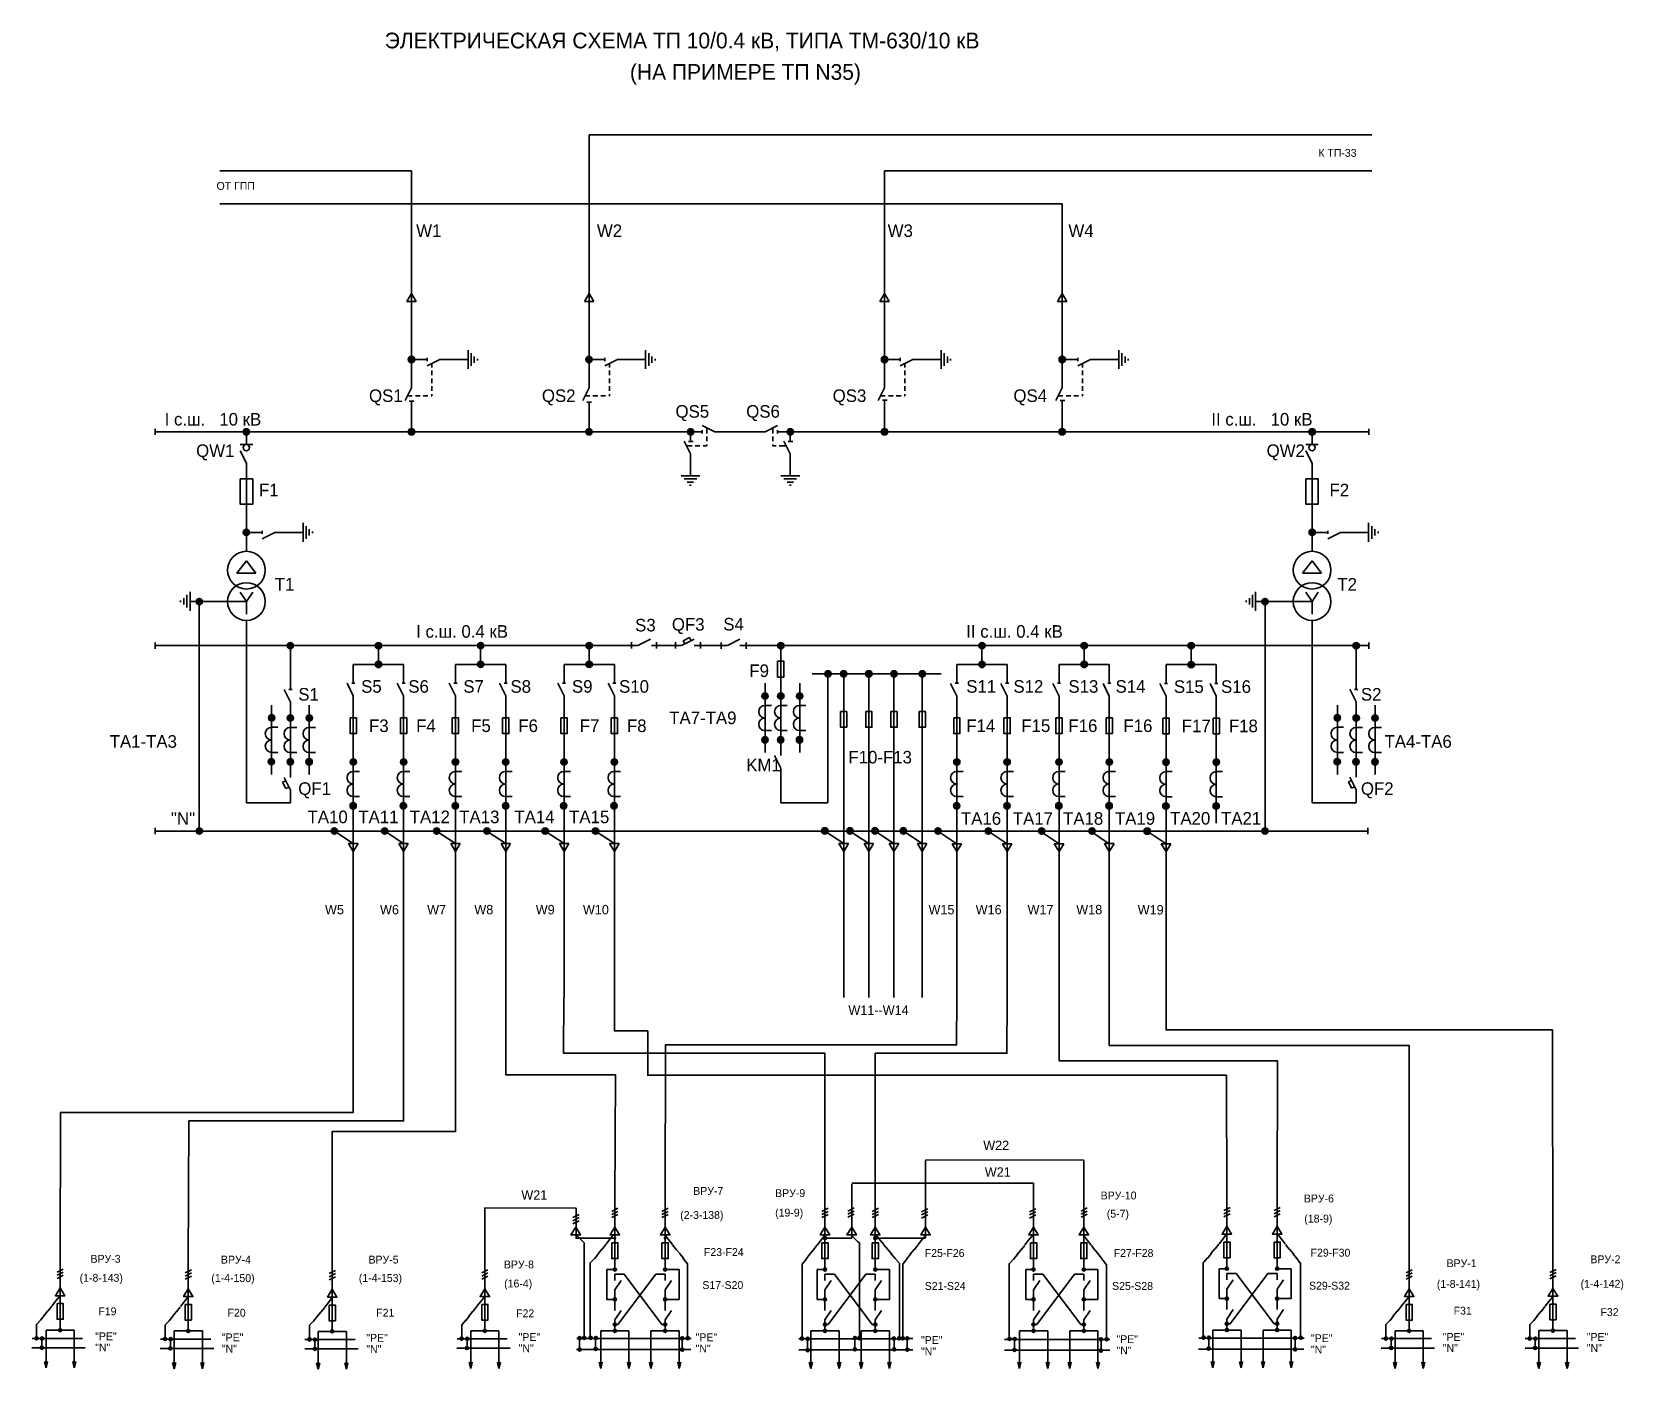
# Model space of a CAD drawing. Header units: millimetres. Extents: x -35 to 978, y -210 to 641.
import ezdxf

# ---------------------------------------------------------------- set-up
doc = ezdxf.new("R2010")
doc.units = ezdxf.units.MM
doc.layers.add('1', color=7, linetype='Continuous')

msp = doc.modelspace()

# ---------------------------------------------------------------- texts
at = {"lineweight": 30}
for s, p in [('К ТП-33', (784, 561)), ('ОТ ГПП', (83, 540))]:
    msp.add_text(s, height=5, dxfattribs=at).set_placement(p)
at = {"lineweight": 20}
for s, p in [('ВРУ-7', (386.3, -99.5)), ('ВРУ-9', (438.4, -100.9)), ('ВРУ-10', (645.5, -102.4)), ('ВРУ-6', (774.8, -104.3)), ('(2-3-138)', (378, -114.8)), ('(19-9)', (438.4, -113.3)), ('(5-7)', (649.4, -114)), ('(18-9)', (775.1, -117.1)), ('ВРУ-3', (2.8, -142.7)), ('ВРУ-4', (85.8, -143.2)), ('ВРУ-5', (179.7, -143.2)), ('ВРУ-8', (265.8, -146.3)), ('F23-F24', (393.1, -138.4)), ('F25-F26', (533.6, -139)), ('F27-F28', (653.8, -139)), ('F29-F30', (779.1, -138.8)), ('ВРУ-1', (865.6, -145.5)), ('ВРУ-2', (957.1, -143)), ('(1-8-143)', (-4.1, -154.8)), ('(1-4-150)', (79.7, -154.9)), ('(1-4-153)', (173.5, -154.9)), ('(16-4)', (266, -158.4)), ('S17-S20', (392.1, -159.4)), ('S21-S24', (533.6, -160)), ('S25-S28', (652.8, -160)), ('S29-S32', (778.1, -159.8)), ('(1-8-141)', (859.4, -158.7)), ('(1-4-142)', (950.9, -158.6)), ('F19', (7.8, -176.1)), ('F20', (90, -177)), ('F21', (184.6, -177)), ('F31', (870.1, -175.7)), ('F32', (963.5, -176.6)), ('F22', (273.6, -177.4)), ('"PE"', (5.8, -192)), ('"PE"', (86.4, -192.7)), ('"PE"', (178.3, -193)), ('"PE"', (275.2, -192.5)), ('"PE"', (387.8, -192.6)), ('"PE"', (531.2, -194.4)), ('"PE"', (655.6, -193.8)), ('"PE"', (779.3, -193.2)), ('"PE"', (863.2, -192.4)), ('"PE"', (954.8, -192.4)), ('"N"', (5.8, -199.1)), ('"N"', (86.4, -199.9)), ('"N"', (178.3, -200.1)), ('"N"', (275.2, -199.6)), ('"N"', (387.8, -199.8)), ('"N"', (531.2, -201.6)), ('"N"', (655.6, -201)), ('"N"', (779.3, -200.4)), ('"N"', (863.2, -199.5)), ('"N"', (954.8, -199.5))]:
    msp.add_text(s, height=5, dxfattribs=at).set_placement(p)
at = {"layer": '1', "lineweight": 30}
for s, height, p in [('ЭЛЕКТРИЧЕСКАЯ СХЕМА ТП 10/0.4 кВ, ТИПА ТМ-630/10 кВ', 10, (190, 630)), ('(НА ПРИМЕРЕ ТП N35)', 10, (346, 610)), ('W1', 8, (210, 510)), ('W2', 8, (325, 510)), ('W3', 8, (510, 510)), ('W4', 8, (625, 510)), ('QS1', 8, (180, 405)), ('QS2', 8, (290, 405)), ('QS3', 8, (475, 405)), ('QS4', 8, (590, 405)), ('I с.ш.   10 кВ', 8, (50, 390)), ('QS5', 8, (375, 395)), ('QS6', 8, (420, 395)), ('II с.ш.   10 кВ', 8, (715.9, 390)), ('QW1', 8, (70, 370)), ('QW2', 8, (751.1, 370)), ('F1', 8, (110, 345)), ('F2', 8, (791.1, 345)), ('T1', 8, (120, 285)), ('T2', 8, (796.1, 285)), ('S3', 8, (349.3, 259)), ('QF3', 8, (372.7, 259.5)), ('S4', 8, (405.4, 259.6)), ('I с.ш. 0.4 кВ', 8, (210, 255)), ('II с.ш. 0.4 кВ', 8, (560, 255)), ('F9', 8, (422, 230)), ('S1', 8, (135, 215)), ('S5', 8, (175, 220)), ('S6', 8, (205, 220)), ('S7', 8, (240, 220)), ('S8', 8, (270, 220)), ('S9', 8, (309.1, 220)), ('S10', 8, (339.1, 220)), ('S11', 8, (560, 220)), ('S12', 8, (590, 220)), ('S13', 8, (625, 220)), ('S14', 8, (655, 220)), ('S15', 8, (692.1, 219.9)), ('S16', 8, (722.1, 219.9)), ('S2', 8, (811.1, 215)), ('F3', 8, (180, 195)), ('F4', 8, (210, 195)), ('F5', 8, (245, 195)), ('F6', 8, (275, 195)), ('F7', 8, (314.1, 195)), ('F8', 8, (344.1, 195)), ('TA7-TA9', 8, (371, 200)), ('F14', 8, (560, 195)), ('F15', 8, (595, 195)), ('F16', 8, (625, 195)), ('F16', 8, (660, 195)), ('F17', 8, (697.1, 194.9)), ('F18', 8, (727.1, 194.9)), ('TA1-TA3', 8, (15, 185)), ('TA4-TA6', 8, (826.1, 185)), ('F10-F13', 8, (485, 175)), ('KM1', 8, (420, 170)), ('QF1', 8, (135, 155)), ('QF2', 8, (811.1, 155)), ('TA10', 8, (140.9, 137)), ('TA11', 8, (173.2, 137)), ('TA12', 8, (205.9, 137)), ('TA13', 8, (237.4, 137)), ('TA14', 8, (272.5, 137)), ('TA15', 8, (307.3, 137)), ('TA16', 8, (556.6, 136)), ('TA17', 8, (589.6, 136)), ('TA18', 8, (621.6, 136)), ('TA19', 8, (654.6, 136)), ('TA20', 8, (689.7, 136.1)), ('TA21', 8, (722.1, 136.1))]:
    msp.add_text(s, height=height, dxfattribs=at).set_placement(p)
at = {"layer": '1', "color": 5, "lineweight": 30}
msp.add_text('"N"', height=8, dxfattribs=at).set_placement((54, 136))
at = {"layer": '1', "lineweight": 20}
for s, p in [('W5', (152, 79)), ('W6', (187, 79)), ('W7', (217, 79)), ('W8', (247, 79)), ('W9', (286.1, 79)), ('W10', (316.1, 79)), ('W15', (536, 79)), ('W16', (566, 79)), ('W17', (599, 79)), ('W18', (630, 79)), ('W19', (669.1, 78.9)), ('W11--W14', (485, 15)), ('W22', (570.8, -71)), ('W21', (571.8, -88)), ('W21', (276.9, -102.6))]:
    msp.add_text(s, height=6, dxfattribs=at).set_placement(p)

# ---------------------------------------------------------------- hatches: boundary and pattern name
at = {"lineweight": 30}
h = msp.add_hatch(color=256, dxfattribs=at)
edge = h.paths.add_edge_path()
edge.add_arc((336.4, -127), 1, 0, 360)
h = msp.add_hatch(color=256, dxfattribs=at)
edge = h.paths.add_edge_path()
edge.add_arc((368.4, -127), 1, 0, 360)
h = msp.add_hatch(color=256, dxfattribs=at)
edge = h.paths.add_edge_path()
edge.add_arc((470.1, -127), 1, 0, 360)
h = msp.add_hatch(color=256, dxfattribs=at)
edge = h.paths.add_edge_path()
edge.add_arc((502.1, -127), 1, 0, 360)
h = msp.add_hatch(color=256, dxfattribs=at)
edge = h.paths.add_edge_path()
edge.add_arc((336.4, -147), 1, 0, 360)
h = msp.add_hatch(color=256, dxfattribs=at)
edge = h.paths.add_edge_path()
edge.add_arc((368.4, -147), 1, 0, 360)
h = msp.add_hatch(color=256, dxfattribs=at)
edge = h.paths.add_edge_path()
edge.add_arc((470.1, -147), 1, 0, 360)
h = msp.add_hatch(color=256, dxfattribs=at)
edge = h.paths.add_edge_path()
edge.add_arc((502.1, -147), 1, 0, 360)
h = msp.add_hatch(color=256, dxfattribs=at)
edge = h.paths.add_edge_path()
edge.add_arc((602.8, -147), 1, 0, 360)
h = msp.add_hatch(color=256, dxfattribs=at)
edge = h.paths.add_edge_path()
edge.add_arc((634.8, -147), 1, 0, 360)
h = msp.add_hatch(color=256, dxfattribs=at)
edge = h.paths.add_edge_path()
edge.add_arc((725.8, -146.5), 1, 0, 360)
h = msp.add_hatch(color=256, dxfattribs=at)
edge = h.paths.add_edge_path()
edge.add_arc((757.8, -146.5), 1, 0, 360)
h = msp.add_hatch(color=256, dxfattribs=at)
edge = h.paths.add_edge_path()
edge.add_arc((336.4, -166), 1, 0, 360)
h = msp.add_hatch(color=256, dxfattribs=at)
edge = h.paths.add_edge_path()
edge.add_arc((368.4, -166), 1, 0, 360)
h = msp.add_hatch(color=256, dxfattribs=at)
edge = h.paths.add_edge_path()
edge.add_arc((470.1, -166), 1, 0, 360)
h = msp.add_hatch(color=256, dxfattribs=at)
edge = h.paths.add_edge_path()
edge.add_arc((502.1, -166), 1, 0, 360)
h = msp.add_hatch(color=256, dxfattribs=at)
edge = h.paths.add_edge_path()
edge.add_arc((602.8, -166), 1, 0, 360)
h = msp.add_hatch(color=256, dxfattribs=at)
edge = h.paths.add_edge_path()
edge.add_arc((634.8, -166), 1, 0, 360)
h = msp.add_hatch(color=256, dxfattribs=at)
edge = h.paths.add_edge_path()
edge.add_arc((725.8, -165.5), 1, 0, 360)
h = msp.add_hatch(color=256, dxfattribs=at)
edge = h.paths.add_edge_path()
edge.add_arc((757.8, -165.5), 1, 0, 360)
h = msp.add_hatch(color=256, dxfattribs=at)
edge = h.paths.add_edge_path()
edge.add_arc((336.4, -182), 1, 0, 360)
h = msp.add_hatch(color=256, dxfattribs=at)
edge = h.paths.add_edge_path()
edge.add_arc((368.4, -182), 1, 0, 360)
h = msp.add_hatch(color=256, dxfattribs=at)
edge = h.paths.add_edge_path()
edge.add_arc((470.1, -182), 1, 0, 360)
h = msp.add_hatch(color=256, dxfattribs=at)
edge = h.paths.add_edge_path()
edge.add_arc((502.1, -182), 1, 0, 360)
h = msp.add_hatch(color=256, dxfattribs=at)
edge = h.paths.add_edge_path()
edge.add_arc((602.8, -182), 1, 0, 360)
h = msp.add_hatch(color=256, dxfattribs=at)
edge = h.paths.add_edge_path()
edge.add_arc((634.8, -182), 1, 0, 360)
h = msp.add_hatch(color=256, dxfattribs=at)
edge = h.paths.add_edge_path()
edge.add_arc((725.8, -181.5), 1, 0, 360)
h = msp.add_hatch(color=256, dxfattribs=at)
edge = h.paths.add_edge_path()
edge.add_arc((757.8, -181.5), 1, 0, 360)
h = msp.add_hatch(color=2, dxfattribs=at)
edge = h.paths.add_edge_path()
edge.add_arc((-31.5, -190.8), 1, 0, 360)
h = msp.add_hatch(color=3, dxfattribs=at)
edge = h.paths.add_edge_path()
edge.add_arc((-28, -191), 1, 0, 360)
h = msp.add_hatch(color=256, dxfattribs=at)
edge = h.paths.add_edge_path()
edge.add_arc((-16.5, -185.6), 1, 0, 360)
h = msp.add_hatch(color=2, dxfattribs=at)
edge = h.paths.add_edge_path()
edge.add_arc((50.2, -191.2), 1, 0, 360)
h = msp.add_hatch(color=3, dxfattribs=at)
edge = h.paths.add_edge_path()
edge.add_arc((53.8, -191.5), 1, 0, 360)
h = msp.add_hatch(color=256, dxfattribs=at)
edge = h.paths.add_edge_path()
edge.add_arc((65, -186.1), 1, 0, 360)
h = msp.add_hatch(color=2, dxfattribs=at)
edge = h.paths.add_edge_path()
edge.add_arc((142.1, -191.5), 1, 0, 360)
h = msp.add_hatch(color=3, dxfattribs=at)
edge = h.paths.add_edge_path()
edge.add_arc((145.6, -191.7), 1, 0, 360)
h = msp.add_hatch(color=256, dxfattribs=at)
edge = h.paths.add_edge_path()
edge.add_arc((156.6, -186.4), 1, 0, 360)
h = msp.add_hatch(color=2, dxfattribs=at)
edge = h.paths.add_edge_path()
edge.add_arc((238.9, -191), 1, 0, 360)
h = msp.add_hatch(color=3, dxfattribs=at)
edge = h.paths.add_edge_path()
edge.add_arc((242.5, -191.2), 1, 0, 360)
h = msp.add_hatch(color=256, dxfattribs=at)
edge = h.paths.add_edge_path()
edge.add_arc((253.7, -186), 1, 0, 360)
h = msp.add_hatch(color=3, dxfattribs=at)
edge = h.paths.add_edge_path()
edge.add_arc((314, -190.7), 1, 180, 540, ccw=False)
h = msp.add_hatch(color=3, dxfattribs=at)
edge = h.paths.add_edge_path()
edge.add_arc((316.9, -190.6), 1, 0, 360)
h = msp.add_hatch(color=2, dxfattribs=at)
edge = h.paths.add_edge_path()
edge.add_arc((321, -190.5), 1, 0, 360)
h = msp.add_hatch(color=3, dxfattribs=at)
edge = h.paths.add_edge_path()
edge.add_arc((324.3, -190.7), 1, 0, 360)
h = msp.add_hatch(color=256, dxfattribs=at)
edge = h.paths.add_edge_path()
edge.add_arc((336.4, -186), 1, 0, 360)
h = msp.add_hatch(color=256, dxfattribs=at)
edge = h.paths.add_edge_path()
edge.add_arc((368.4, -186), 1, 0, 360)
h = msp.add_hatch(color=3, dxfattribs=at)
edge = h.paths.add_edge_path()
edge.add_arc((379.2, -190.8), 1, 0, 360)
h = msp.add_hatch(color=2, dxfattribs=at)
edge = h.paths.add_edge_path()
edge.add_arc((382.8, -190.7), 1, 0, 360)
h = msp.add_hatch(color=2, dxfattribs=at)
edge = h.paths.add_edge_path()
edge.add_arc((455.5, -190.9), 1, 180, 540, ccw=False)
h = msp.add_hatch(color=3, dxfattribs=at)
edge = h.paths.add_edge_path()
edge.add_arc((459.1, -191.1), 1, 180, 540, ccw=False)
h = msp.add_hatch(color=256, dxfattribs=at)
edge = h.paths.add_edge_path()
edge.add_arc((470.1, -186), 1, 0, 360)
h = msp.add_hatch(color=3, dxfattribs=at)
edge = h.paths.add_edge_path()
edge.add_arc((489.2, -190.6), 1, 180, 540, ccw=False)
h = msp.add_hatch(color=3, dxfattribs=at)
edge = h.paths.add_edge_path()
edge.add_arc((492, -190.8), 1, 180, 540, ccw=False)
h = msp.add_hatch(color=256, dxfattribs=at)
edge = h.paths.add_edge_path()
edge.add_arc((502.1, -186), 1, 0, 360)
h = msp.add_hatch(color=3, dxfattribs=at)
edge = h.paths.add_edge_path()
edge.add_arc((513.9, -191), 1, 180, 540, ccw=False)
h = msp.add_hatch(color=2, dxfattribs=at)
edge = h.paths.add_edge_path()
edge.add_arc((517.3, -190.8), 1, 180, 540, ccw=False)
h = msp.add_hatch(color=2, dxfattribs=at)
edge = h.paths.add_edge_path()
edge.add_arc((519.6, -190.8), 1, 180, 540, ccw=False)
h = msp.add_hatch(color=3, dxfattribs=at)
edge = h.paths.add_edge_path()
edge.add_arc((522.5, -190.8), 1, 180, 540, ccw=False)
h = msp.add_hatch(color=2, dxfattribs=at)
edge = h.paths.add_edge_path()
edge.add_arc((587.5, -191.1), 1, 0, 360)
h = msp.add_hatch(color=3, dxfattribs=at)
edge = h.paths.add_edge_path()
edge.add_arc((590.8, -191.3), 1, 0, 360)
h = msp.add_hatch(color=256, dxfattribs=at)
edge = h.paths.add_edge_path()
edge.add_arc((602.8, -186), 1, 0, 360)
h = msp.add_hatch(color=256, dxfattribs=at)
edge = h.paths.add_edge_path()
edge.add_arc((634.8, -186), 1, 0, 360)
h = msp.add_hatch(color=3, dxfattribs=at)
edge = h.paths.add_edge_path()
edge.add_arc((645.7, -191.4), 1, 0, 360)
h = msp.add_hatch(color=2, dxfattribs=at)
edge = h.paths.add_edge_path()
edge.add_arc((649.3, -191.3), 1, 0, 360)
h = msp.add_hatch(color=2, dxfattribs=at)
edge = h.paths.add_edge_path()
edge.add_arc((711, -190.3), 1, 0, 360)
h = msp.add_hatch(color=3, dxfattribs=at)
edge = h.paths.add_edge_path()
edge.add_arc((714.4, -190.5), 1, 0, 360)
h = msp.add_hatch(color=256, dxfattribs=at)
edge = h.paths.add_edge_path()
edge.add_arc((725.8, -185.5), 1, 0, 360)
h = msp.add_hatch(color=256, dxfattribs=at)
edge = h.paths.add_edge_path()
edge.add_arc((757.8, -185.5), 1, 0, 360)
h = msp.add_hatch(color=3, dxfattribs=at)
edge = h.paths.add_edge_path()
edge.add_arc((769.2, -190.6), 1, 0, 360)
h = msp.add_hatch(color=2, dxfattribs=at)
edge = h.paths.add_edge_path()
edge.add_arc((772.8, -190.4), 1, 0, 360)
h = msp.add_hatch(color=2, dxfattribs=at)
edge = h.paths.add_edge_path()
edge.add_arc((827, -190.9), 1, 0, 360)
h = msp.add_hatch(color=3, dxfattribs=at)
edge = h.paths.add_edge_path()
edge.add_arc((830.5, -191.1), 1, 0, 360)
h = msp.add_hatch(color=256, dxfattribs=at)
edge = h.paths.add_edge_path()
edge.add_arc((841.8, -186), 1, 0, 360)
h = msp.add_hatch(color=2, dxfattribs=at)
edge = h.paths.add_edge_path()
edge.add_arc((918.5, -190.9), 1, 0, 360)
h = msp.add_hatch(color=3, dxfattribs=at)
edge = h.paths.add_edge_path()
edge.add_arc((922.1, -191.1), 1, 0, 360)
h = msp.add_hatch(color=256, dxfattribs=at)
edge = h.paths.add_edge_path()
edge.add_arc((933.3, -185.9), 1, 0, 360)
h = msp.add_hatch(color=5, dxfattribs=at)
edge = h.paths.add_edge_path()
edge.add_arc((-28.2, -196.6), 1, 0, 360)
h = msp.add_hatch(color=5, dxfattribs=at)
edge = h.paths.add_edge_path()
edge.add_arc((53.6, -197), 1, 0, 360)
h = msp.add_hatch(color=5, dxfattribs=at)
edge = h.paths.add_edge_path()
edge.add_arc((145.5, -197.2), 1, 0, 360)
h = msp.add_hatch(color=5, dxfattribs=at)
edge = h.paths.add_edge_path()
edge.add_arc((242.3, -196.8), 1, 0, 360)
h = msp.add_hatch(color=5, dxfattribs=at)
edge = h.paths.add_edge_path()
edge.add_arc((314, -197.9), 1, 180, 540, ccw=False)
h = msp.add_hatch(color=5, dxfattribs=at)
edge = h.paths.add_edge_path()
edge.add_arc((324.2, -197.7), 1, 0, 360)
h = msp.add_hatch(color=5, dxfattribs=at)
edge = h.paths.add_edge_path()
edge.add_arc((379.2, -198), 1, 0, 360)
h = msp.add_hatch(color=5, dxfattribs=at)
edge = h.paths.add_edge_path()
edge.add_arc((459.1, -198.3), 1, 180, 540, ccw=False)
h = msp.add_hatch(color=5, dxfattribs=at)
edge = h.paths.add_edge_path()
edge.add_arc((489.1, -197.8), 1, 180, 540, ccw=False)
h = msp.add_hatch(color=5, dxfattribs=at)
edge = h.paths.add_edge_path()
edge.add_arc((514.1, -198), 1, 180, 540, ccw=False)
h = msp.add_hatch(color=5, dxfattribs=at)
edge = h.paths.add_edge_path()
edge.add_arc((522.5, -198), 1, 180, 540, ccw=False)
h = msp.add_hatch(color=5, dxfattribs=at)
edge = h.paths.add_edge_path()
edge.add_arc((590.7, -198.3), 1, 0, 360)
h = msp.add_hatch(color=5, dxfattribs=at)
edge = h.paths.add_edge_path()
edge.add_arc((645.7, -198.6), 1, 0, 360)
h = msp.add_hatch(color=5, dxfattribs=at)
edge = h.paths.add_edge_path()
edge.add_arc((714.2, -197.5), 1, 0, 360)
h = msp.add_hatch(color=5, dxfattribs=at)
edge = h.paths.add_edge_path()
edge.add_arc((769.2, -197.8), 1, 0, 360)
h = msp.add_hatch(color=5, dxfattribs=at)
edge = h.paths.add_edge_path()
edge.add_arc((830.3, -196.7), 1, 0, 360)
h = msp.add_hatch(color=5, dxfattribs=at)
edge = h.paths.add_edge_path()
edge.add_arc((921.9, -196.7), 1, 0, 360)
at = {"layer": '1', "lineweight": 30}
for color, points in [(256, [(209, 432, 1), (205, 432, 1)]), (256, [(322, 432, 1), (318, 432, 1)]), (256, [(510, 432, 1), (506, 432, 1)]), (256, [(623, 432, 1), (619, 432, 1)]), (256, [(104, 386, 1), (100, 386, 1)]), (256, [(209, 386, 1), (205, 386, 1)]), (256, [(322, 386, 1), (318, 386, 1)]), (256, [(386.6, 386, 1), (382.6, 386, 1)]), (256, [(450, 386, 1), (446, 386, 1)]), (256, [(510, 386, 1), (506, 386, 1)]), (256, [(623, 386, 1), (619, 386, 1)]), (256, [(778.1, 386, 1), (782.1, 386, 1)]), (256, [(104, 322, 1), (100, 322, 1)]), (256, [(782.1, 322, 1), (778.1, 322, 1)]), (256, [(74, 278, 1), (70, 278, 1)]), (256, [(752.1, 278, 1), (748.1, 278, 1)]), (256, [(132, 250, 1), (128, 250, 1)]), (256, [(188, 250, 1), (184, 250, 1)]), (256, [(253, 250, 1), (249, 250, 1)]), (256, [(322.1, 250, 1), (318.1, 250, 1)]), (256, [(444, 250, 1), (440, 250, 1)]), (256, [(572, 250, 1), (568, 250, 1)]), (256, [(637, 250, 1), (633, 250, 1)]), (256, [(705.1, 249.9, 1), (701.1, 249.9, 1)]), (256, [(806.1, 250, 1), (810.1, 250, 1)]), (256, [(188, 238, 1), (184, 238, 1)]), (256, [(253, 238.1, 1), (249, 238.1, 1)]), (256, [(322.1, 238.1, 1), (318.1, 238.1, 1)]), (256, [(474, 232, 1), (470, 232, 1)]), (256, [(484, 232, 1), (480, 232, 1)]), (256, [(500, 232, 1), (496, 232, 1)]), (256, [(516, 232, 1), (512, 232, 1)]), (256, [(534, 232, 1), (530, 232, 1)]), (256, [(572, 238, 1), (568, 238, 1)]), (256, [(637, 238, 1), (633, 238, 1)]), (256, [(705.1, 237.9, 1), (701.1, 237.9, 1)]), (256, [(434, 217.9, 1), (430, 217.9, 1)]), (256, [(444, 217.9, 1), (440, 217.9, 1)]), (256, [(456, 217.9, 1), (452, 217.9, 1)]), (256, [(120, 204, 1), (116, 204, 1)]), (256, [(132, 203.9, 1), (128, 203.9, 1)]), (256, [(144, 203.9, 1), (140, 203.9, 1)]), (256, [(798.1, 204, 1), (794.1, 204, 1)]), (256, [(810.1, 203.9, 1), (806.1, 203.9, 1)]), (256, [(822.1, 203.9, 1), (818.1, 203.9, 1)]), (256, [(433.9, 190, 1), (429.9, 190, 1)]), (256, [(443.9, 190, 1), (439.9, 190, 1)]), (256, [(455.9, 190, 1), (451.9, 190, 1)]), (256, [(119.9, 176.1, 1), (115.9, 176.1, 1)]), (256, [(131.9, 176, 1), (127.9, 176, 1)]), (256, [(143.9, 176, 1), (139.9, 176, 1)]), (256, [(172, 175.9, 1), (168, 175.9, 1)]), (256, [(204, 175.9, 1), (200, 175.9, 1)]), (256, [(237, 175.9, 1), (233, 175.9, 1)]), (256, [(269, 175.9, 1), (265, 175.9, 1)]), (256, [(306.1, 175.9, 1), (302.1, 175.9, 1)]), (256, [(338.1, 175.9, 1), (334.1, 175.9, 1)]), (256, [(556, 175.9, 1), (552, 175.9, 1)]), (256, [(588, 175.9, 1), (584, 175.9, 1)]), (256, [(621, 175.9, 1), (617, 175.9, 1)]), (256, [(653, 175.9, 1), (649, 175.9, 1)]), (256, [(689.1, 175.8, 1), (685.1, 175.8, 1)]), (256, [(721.1, 175.8, 1), (717.1, 175.8, 1)]), (256, [(798, 176.1, 1), (794, 176.1, 1)]), (256, [(810, 176, 1), (806, 176, 1)]), (256, [(822, 176, 1), (818, 176, 1)]), (256, [(171.9, 148, 1), (167.9, 148, 1)]), (256, [(203.9, 148, 1), (199.9, 148, 1)]), (256, [(236.9, 148, 1), (232.9, 148, 1)]), (256, [(268.9, 148, 1), (264.9, 148, 1)]), (256, [(305.9, 148, 1), (301.9, 148, 1)]), (256, [(337.9, 148, 1), (333.9, 148, 1)]), (256, [(555.9, 148, 1), (551.9, 148, 1)]), (256, [(587.9, 148, 1), (583.9, 148, 1)]), (256, [(620.9, 148, 1), (616.9, 148, 1)]), (256, [(652.9, 148, 1), (648.9, 148, 1)]), (256, [(689, 147.9, 1), (685, 147.9, 1)]), (256, [(721, 147.9, 1), (717, 147.9, 1)]), (5, [(74, 132, 1), (70, 132, 1)]), (5, [(160, 132, 1), (156, 132, 1)]), (5, [(192, 132, 1), (188, 132, 1)]), (5, [(225, 132, 1), (221, 132, 1)]), (5, [(257, 132, 1), (253, 132, 1)]), (5, [(294.1, 132, 1), (290.1, 132, 1)]), (5, [(326.1, 132, 1), (322.1, 132, 1)]), (5, [(472, 132.1, 1), (468, 132.1, 1)]), (5, [(488, 132.1, 1), (484, 132.1, 1)]), (5, [(504, 132.1, 1), (500, 132.1, 1)]), (5, [(522, 132.1, 1), (518, 132.1, 1)]), (5, [(544, 132, 1), (540, 132, 1)]), (5, [(576, 132, 1), (572, 132, 1)]), (5, [(610, 132, 1), (606, 132, 1)]), (5, [(642, 132, 1), (638, 132, 1)]), (5, [(677.1, 131.9, 1), (673.1, 131.9, 1)]), (5, [(748.1, 132, 1), (752.1, 132, 1)])]:
    msp.add_hatch(color=color, dxfattribs=at).paths.add_polyline_path(points)

# ---------------------------------------------------------------- linework, layer by layer
at = {"color": 7, "lineweight": 30}
for p, q in [((205.6, 405.5), (208.6, 405.5)), ((506.7, 406.1), (509.6, 406.1)), ((619.8, 405.9), (622.7, 405.9)), ((318.6, 404.9), (321.5, 404.9)), ((383.3, 379.8), (386.2, 379.8)), ((446.7, 379.8), (449.6, 379.8)), ((359.7, 250), (378.7, 250)), ((386.9, 250), (407.8, 250))]:
    msp.add_line(p, q, dxfattribs=at)
at = {"lineweight": 30}
for p, q in [((534, -77.2), (634.8, -77.4)), ((534.1, -77.6), (534.1, -127)), ((634.8, -77.4), (634.8, -147)), ((487.1, -92.7), (487.1, -127)), ((602.8, -92), (487.2, -92)), ((602.8, -147), (602.8, -92)), ((311.7, -108), (311.7, -127.2)), ((338.4, -108), (334.4, -110)), ((338.4, -110), (334.4, -112)), ((336.4, -104), (336.4, -147)), ((370.4, -108), (366.4, -110)), ((370.4, -110), (366.4, -112)), ((368.4, -104), (368.4, -147)), ((472.1, -108), (468.1, -110)), ((472.1, -110), (468.1, -112)), ((470.1, -104), (470.1, -147)), ((488.7, -107.8), (484.7, -109.8)), ((488.7, -109.8), (484.7, -111.8)), ((504.1, -108), (500.1, -110)), ((504.1, -110), (500.1, -112)), ((502.1, -104), (502.1, -147)), ((535.5, -108.3), (531.5, -110.3)), ((535.5, -110.3), (531.5, -112.3)), ((604.3, -108.3), (600.3, -110.3)), ((604.3, -110.3), (600.3, -112.3)), ((637, -107.8), (633, -109.8)), ((637, -109.8), (633, -111.8)), ((727.8, -107.5), (723.8, -109.5)), ((727.8, -109.5), (723.8, -111.5)), ((725.8, -103.5), (725.8, -146.5)), ((759.8, -107.5), (755.8, -109.5)), ((759.8, -109.5), (755.8, -111.5)), ((757.8, -103.5), (757.8, -146.5)), ((313.7, -112), (309.7, -114)), ((313.7, -114), (309.7, -116)), ((313.7, -116), (309.7, -118)), ((338.4, -112), (334.4, -114)), ((370.4, -112), (366.4, -114)), ((472.1, -112), (468.1, -114)), ((488.7, -111.8), (484.7, -113.8)), ((504.1, -112), (500.1, -114)), ((535.5, -112.3), (531.5, -114.3)), ((604.3, -112.3), (600.3, -114.3)), ((637, -111.8), (633, -113.8)), ((727.8, -111.5), (723.8, -113.5)), ((759.8, -111.5), (755.8, -113.5)), ((335.9, -127), (311.5, -127)), ((487.1, -127), (470.1, -127)), ((502.1, -127), (534.1, -127)), ((-14.5, -146.7), (-18.5, -148.7)), ((-14.5, -148.7), (-18.5, -150.7)), ((-14.5, -150.7), (-18.5, -152.7)), ((-16.5, -142.7), (-16.5, -185.7)), ((67, -147.2), (63, -149.2)), ((67, -149.2), (63, -151.2)), ((67, -151.2), (63, -153.2)), ((65, -143.2), (65, -186.2)), ((158.6, -147.6), (154.6, -149.6)), ((158.6, -149.6), (154.6, -151.6)), ((158.6, -151.6), (154.6, -153.6)), ((156.6, -143.6), (156.6, -186.6)), ((255.7, -147.2), (251.7, -149.2)), ((255.7, -149.2), (251.7, -151.2)), ((255.7, -151.2), (251.7, -153.2)), ((253.7, -143.2), (253.7, -186.2)), ((331.4, -147), (331.4, -166)), ((336.4, -147), (331.4, -147)), ((336.4, -150), (342.4, -150)), ((336.4, -154), (336.4, -150)), ((362.4, -150), (338.4, -182)), ((342.4, -150), (366.4, -182)), ((368.4, -150), (362.4, -150)), ((368.4, -147), (377.4, -147)), ((368.4, -154), (368.4, -150)), ((377.4, -147), (377.4, -166)), ((465.1, -147), (465.1, -166)), ((470.1, -147), (465.1, -147)), ((470.1, -150), (476.1, -150)), ((470.1, -154), (470.1, -150)), ((496.1, -150), (472.1, -182)), ((476.1, -150), (500.1, -182)), ((502.1, -150), (496.1, -150)), ((502.1, -147), (511.1, -147)), ((502.1, -154), (502.1, -150)), ((511.1, -147), (511.1, -166)), ((602.8, -147), (597.8, -147)), ((597.8, -147), (597.8, -166)), ((602.8, -154), (602.8, -150)), ((602.8, -150), (608.8, -150)), ((628.8, -150), (604.8, -182)), ((608.8, -150), (632.8, -182)), ((634.8, -150), (628.8, -150)), ((634.8, -147), (643.8, -147)), ((634.8, -154), (634.8, -150)), ((643.8, -147), (643.8, -166)), ((720.8, -146.5), (720.8, -165.5)), ((725.8, -146.5), (720.8, -146.5)), ((725.8, -149.5), (731.8, -149.5)), ((725.8, -153.5), (725.8, -149.5)), ((751.8, -149.5), (727.8, -181.5)), ((731.8, -149.5), (755.8, -181.5)), ((757.8, -149.5), (751.8, -149.5)), ((757.8, -146.5), (766.8, -146.5)), ((757.8, -153.5), (757.8, -149.5)), ((766.8, -146.5), (766.8, -165.5)), ((843.8, -147.2), (839.8, -149.2)), ((843.8, -149.2), (839.8, -151.2)), ((843.8, -151.2), (839.8, -153.2)), ((841.8, -143.2), (841.8, -186.2)), ((935.3, -147), (931.3, -149)), ((935.3, -149), (931.3, -151)), ((935.3, -151), (931.3, -153)), ((933.3, -143), (933.3, -186)), ((336.4, -160), (340.4, -154)), ((336.4, -160), (336.4, -173)), ((368.4, -160), (372.4, -154)), ((368.4, -160), (368.4, -173)), ((470.1, -160), (474.1, -154)), ((470.1, -160), (470.1, -173)), ((502.1, -160), (506.1, -154)), ((502.1, -160), (502.1, -173)), ((602.8, -160), (606.8, -154)), ((602.8, -160), (602.8, -173)), ((634.8, -160), (638.8, -154)), ((634.8, -160), (634.8, -173)), ((725.8, -159.5), (729.8, -153.5)), ((725.8, -159.5), (725.8, -172.5)), ((757.8, -159.5), (761.8, -153.5)), ((757.8, -159.5), (757.8, -172.5)), ((331.4, -166), (336.4, -166)), ((377.4, -166), (368.4, -166)), ((465.1, -166), (470.1, -166)), ((511.1, -166), (502.1, -166)), ((597.8, -166), (602.8, -166)), ((643.8, -166), (634.8, -166)), ((720.8, -165.5), (725.8, -165.5)), ((766.8, -165.5), (757.8, -165.5)), ((336.4, -179), (340.4, -173)), ((336.4, -186), (336.4, -179)), ((338.4, -182), (336.4, -182)), ((366.4, -182), (368.4, -182)), ((368.4, -179), (372.4, -173)), ((368.4, -186), (368.4, -179)), ((470.1, -179), (474.1, -173)), ((470.1, -186), (470.1, -179)), ((472.1, -182), (470.1, -182)), ((500.1, -182), (502.1, -182)), ((502.1, -179), (506.1, -173)), ((502.1, -186), (502.1, -179)), ((602.8, -179), (606.8, -173)), ((602.8, -186), (602.8, -179)), ((604.8, -182), (602.8, -182)), ((632.8, -182), (634.8, -182)), ((634.8, -179), (638.8, -173)), ((634.8, -186), (634.8, -179)), ((725.8, -178.5), (729.8, -172.5)), ((725.8, -185.5), (725.8, -178.5)), ((727.8, -181.5), (725.8, -181.5)), ((755.8, -181.5), (757.8, -181.5)), ((757.8, -178.5), (761.8, -172.5)), ((757.8, -185.5), (757.8, -178.5)), ((-25.5, -185.6), (-7.5, -185.6)), ((-25.5, -185.6), (-25.5, -209.6)), ((-7.5, -185.6), (-7.5, -209.6)), ((56, -186.1), (74, -186.1)), ((56, -186.1), (56, -210.1)), ((74, -186.1), (74, -210.1)), ((147.6, -186.4), (165.6, -186.4)), ((147.6, -186.4), (147.6, -210.4)), ((165.6, -186.4), (165.6, -210.4)), ((244.7, -186), (244.7, -210)), ((244.7, -186), (262.7, -186)), ((262.7, -186), (262.7, -210)), ((327.4, -186), (327.4, -210)), ((327.4, -186), (345.4, -186)), ((345.4, -186), (345.4, -210)), ((359.4, -186), (377.4, -186)), ((359.4, -186), (359.4, -210)), ((377.4, -186), (377.4, -210)), ((461.1, -186), (461.1, -210)), ((461.1, -186), (479.1, -186)), ((479.1, -186), (479.1, -210)), ((493.1, -186), (511.1, -186)), ((493.1, -186), (493.1, -210)), ((511.1, -186), (511.1, -210)), ((593.8, -186), (611.8, -186)), ((593.8, -186), (593.8, -210)), ((611.8, -186), (611.8, -210)), ((625.8, -186), (625.8, -210)), ((625.8, -186), (643.8, -186)), ((643.8, -186), (643.8, -210)), ((716.8, -185.5), (716.8, -209.5)), ((716.8, -185.5), (734.8, -185.5)), ((734.8, -185.5), (734.8, -209.5)), ((748.8, -185.5), (766.8, -185.5)), ((748.8, -185.5), (748.8, -209.5)), ((766.8, -185.5), (766.8, -209.5)), ((832.8, -186), (832.8, -210)), ((832.8, -186), (850.8, -186)), ((850.8, -186), (850.8, -210)), ((924.3, -185.9), (942.3, -185.9)), ((924.3, -185.9), (924.3, -209.9)), ((942.3, -185.9), (942.3, -209.9)), ((-25.5, -209.6), (-26.5, -205.6)), ((-25.5, -209.6), (-24.5, -205.6)), ((-7.5, -209.6), (-8.5, -205.6)), ((-7.5, -209.6), (-6.5, -205.6)), ((56, -210.1), (55, -206.1)), ((56, -210.1), (57, -206.1)), ((74, -210.1), (73, -206.1)), ((74, -210.1), (75, -206.1)), ((147.6, -210.4), (146.6, -206.4)), ((147.6, -210.4), (148.6, -206.4)), ((165.6, -210.4), (164.6, -206.4)), ((165.6, -210.4), (166.6, -206.4)), ((244.7, -210), (243.7, -206)), ((244.7, -210), (245.7, -206)), ((262.7, -210), (261.7, -206)), ((262.7, -210), (263.7, -206)), ((327.4, -210), (326.4, -206)), ((327.4, -210), (328.4, -206)), ((345.4, -210), (344.4, -206)), ((345.4, -210), (346.4, -206)), ((359.4, -210), (358.4, -206)), ((359.4, -210), (360.4, -206)), ((377.4, -210), (376.4, -206)), ((377.4, -210), (378.4, -206)), ((461.1, -210), (460.1, -206)), ((461.1, -210), (462.1, -206)), ((479.1, -210), (478.1, -206)), ((479.1, -210), (480.1, -206)), ((493.1, -210), (492.1, -206)), ((493.1, -210), (494.1, -206)), ((511.1, -210), (510.1, -206)), ((511.1, -210), (512.1, -206)), ((593.8, -210), (592.8, -206)), ((593.8, -210), (594.8, -206)), ((611.8, -210), (610.8, -206)), ((611.8, -210), (612.8, -206)), ((625.8, -210), (624.8, -206)), ((625.8, -210), (626.8, -206)), ((643.8, -210), (642.8, -206)), ((643.8, -210), (644.8, -206)), ((716.8, -209.5), (715.8, -205.5)), ((716.8, -209.5), (717.8, -205.5)), ((734.8, -209.5), (733.8, -205.5)), ((734.8, -209.5), (735.8, -205.5)), ((748.8, -209.5), (747.8, -205.5)), ((748.8, -209.5), (749.8, -205.5)), ((766.8, -209.5), (765.8, -205.5)), ((766.8, -209.5), (767.8, -205.5)), ((832.8, -210), (831.8, -206)), ((832.8, -210), (833.8, -206)), ((850.8, -210), (849.8, -206)), ((850.8, -210), (851.8, -206)), ((924.3, -209.9), (923.3, -205.9)), ((924.3, -209.9), (925.3, -205.9)), ((942.3, -209.9), (941.3, -205.9)), ((942.3, -209.9), (943.3, -205.9))]:
    msp.add_line(p, q, dxfattribs=at)
at = {"color": 2, "lineweight": 30}
for p, q in [((313.9, -127.1), (311.7, -125)), ((316.8, -130.1), (315.9, -128.9)), ((316.8, -130.1), (316.9, -133.8)), ((333.2, -127.8), (330.8, -130.8)), ((370.6, -128), (373, -131)), ((467.7, -128.2), (465.3, -131.2)), ((489.2, -127.4), (487.1, -125.3)), ((492.2, -130.3), (491, -129.4)), ((492.1, -130.3), (492, -134)), ((505.1, -128.1), (507.5, -131.1)), ((531.8, -128.1), (529.5, -131.1)), ((599.7, -128.4), (597.3, -131.4)), ((637.1, -128.6), (639.5, -131.6)), ((723.2, -127.6), (720.8, -130.6)), ((760.6, -127.7), (763, -130.7)), ((316.9, -136.8), (316.9, -139.8)), ((323.5, -139.9), (321, -142.5)), ((328.2, -134.1), (325.7, -137.1)), ((375.5, -134.2), (378.1, -137.2)), ((379.7, -139.7), (382.7, -143.4)), ((458.5, -139.9), (455.6, -143.6)), ((462.7, -134.4), (460.2, -137.4)), ((492, -137), (492, -140)), ((510.1, -134.3), (512.6, -137.3)), ((514.8, -140.1), (517.2, -142.8)), ((522.7, -139.8), (519.7, -143.5)), ((526.9, -134.3), (524.3, -137.3)), ((590, -140.5), (587.5, -143.1)), ((594.7, -134.7), (592.2, -137.7)), ((642, -134.8), (644.6, -137.8)), ((646.2, -140.3), (649.2, -144)), ((713.5, -139.6), (711.1, -142.3)), ((718.2, -133.8), (715.7, -136.8)), ((765.6, -134), (768.1, -137)), ((769.8, -139.4), (772.7, -143.1)), ((316.9, -142.8), (316.9, -145.8)), ((316.9, -148.8), (316.9, -151.8)), ((320.7, -142.6), (320.7, -145.6)), ((320.7, -148.6), (320.7, -151.6)), ((382.7, -143.1), (382.7, -146.1)), ((382.7, -149.1), (382.7, -152.1)), ((455.6, -143.3), (455.6, -146.3)), ((455.6, -149.3), (455.6, -152.3)), ((492, -143), (492, -146)), ((492, -149), (492, -152)), ((517.5, -142.9), (517.5, -145.9)), ((517.5, -148.9), (517.5, -151.9)), ((519.7, -143.2), (519.7, -146.2)), ((519.7, -149.2), (519.7, -152.2)), ((587.2, -143.2), (587.2, -146.2)), ((587.2, -149.2), (587.2, -152.2)), ((649.2, -143.7), (649.2, -146.7)), ((649.2, -149.7), (649.2, -152.7)), ((710.8, -142.4), (710.8, -145.4)), ((710.8, -148.4), (710.8, -151.4)), ((772.7, -142.8), (772.7, -145.8)), ((772.7, -148.8), (772.7, -151.8)), ((316.9, -154.8), (316.9, -157.8)), ((316.9, -160.8), (316.9, -163.8)), ((320.7, -154.6), (320.7, -157.6)), ((320.7, -160.6), (320.7, -163.6)), ((382.7, -155.1), (382.7, -158.1)), ((382.7, -161.1), (382.7, -164.1)), ((455.6, -155.3), (455.6, -158.3)), ((455.6, -161.3), (455.6, -164.3)), ((492, -155), (492, -158)), ((492, -161), (492, -164)), ((517.5, -154.9), (517.5, -157.9)), ((517.5, -160.9), (517.5, -163.9)), ((519.7, -155.2), (519.7, -158.2)), ((519.7, -161.2), (519.7, -164.2)), ((587.2, -155.2), (587.2, -158.2)), ((587.2, -161.2), (587.2, -164.2)), ((649.2, -155.7), (649.2, -158.7)), ((649.2, -161.7), (649.2, -164.7)), ((710.8, -154.4), (710.8, -157.4)), ((710.8, -160.4), (710.8, -163.4)), ((772.7, -154.8), (772.7, -157.8)), ((772.7, -160.8), (772.7, -163.8)), ((-19.4, -167.2), (-21.7, -170.2)), ((62.4, -167.6), (60, -170.6)), ((154.3, -167.9), (151.9, -170.9)), ((251.1, -167.4), (248.7, -170.4)), ((316.9, -166.8), (316.9, -169.8)), ((320.7, -166.6), (320.7, -169.6)), ((382.7, -167.1), (382.7, -170.1)), ((455.6, -167.3), (455.6, -170.3)), ((492, -167), (492, -170)), ((517.5, -166.9), (517.5, -169.9)), ((519.7, -167.2), (519.7, -170.2)), ((587.2, -167.2), (587.2, -170.2)), ((649.2, -167.7), (649.2, -170.7)), ((710.8, -166.4), (710.8, -169.4)), ((772.7, -166.8), (772.7, -169.8)), ((839.2, -167.3), (836.8, -170.3)), ((930.7, -167.3), (928.3, -170.3)), ((-28.5, -178.9), (-31.5, -181.9)), ((-24.3, -173.4), (-26.9, -176.4)), ((53.2, -179.3), (50.3, -182.3)), ((57.4, -173.9), (54.9, -176.9)), ((145.1, -179.5), (142.1, -182.5)), ((149.3, -174.1), (146.8, -177.1)), ((241.9, -179.1), (239, -182.1)), ((246.1, -173.6), (243.6, -176.6)), ((316.9, -172.8), (316.9, -175.8)), ((316.9, -178.8), (316.9, -181.8)), ((320.7, -172.6), (320.7, -175.6)), ((320.7, -178.6), (320.7, -181.6)), ((382.7, -173.1), (382.7, -176.1)), ((382.7, -179.1), (382.7, -182.1)), ((455.6, -173.3), (455.6, -176.3)), ((455.6, -179.3), (455.6, -182.3)), ((492, -173), (492, -176)), ((492, -179), (492, -182)), ((517.5, -172.9), (517.5, -175.9)), ((517.5, -178.9), (517.5, -181.9)), ((519.7, -173.2), (519.7, -176.2)), ((519.7, -179.2), (519.7, -182.2)), ((587.2, -173.2), (587.2, -176.2)), ((587.2, -179.2), (587.2, -182.2)), ((649.2, -173.7), (649.2, -176.7)), ((649.2, -179.7), (649.2, -182.7)), ((710.8, -172.4), (710.8, -175.4)), ((710.8, -178.4), (710.8, -181.4)), ((772.7, -172.8), (772.7, -175.8)), ((772.7, -178.8), (772.7, -181.8)), ((830, -179), (827, -182)), ((834.2, -173.5), (831.7, -176.5)), ((921.5, -179), (918.6, -182)), ((925.8, -173.5), (923.2, -176.5)), ((-34.4, -190.9), (-29.4, -190.9)), ((-31.5, -184.9), (-31.5, -187.9)), ((-28.1, -190.8), (-28.1, -193.8)), ((-26.4, -190.9), (-23.4, -190.9)), ((-20.4, -190.9), (-17.4, -190.9)), ((-14.4, -190.9), (-11.4, -190.9)), ((-8.4, -190.9), (-5.4, -190.9)), ((47.3, -191.3), (52.3, -191.3)), ((50.3, -185.3), (50.3, -188.3)), ((53.7, -191.3), (53.7, -194.3)), ((55.3, -191.3), (58.3, -191.3)), ((61.3, -191.3), (64.3, -191.3)), ((67.3, -191.3), (70.3, -191.3)), ((73.3, -191.3), (76.3, -191.3)), ((139.2, -191.5), (144.2, -191.5)), ((142.1, -185.5), (142.1, -188.5)), ((145.5, -191.5), (145.5, -194.5)), ((147.2, -191.5), (150.2, -191.5)), ((153.2, -191.5), (156.2, -191.5)), ((159.2, -191.5), (162.2, -191.5)), ((165.2, -191.5), (168.2, -191.5)), ((236, -191.1), (241, -191.1)), ((239, -185.1), (239, -188.1)), ((242.4, -191.1), (242.4, -194.1)), ((244, -191.1), (247, -191.1)), ((250, -191.1), (253, -191.1)), ((256, -191.1), (259, -191.1)), ((262, -191.1), (265, -191.1)), ((312.2, -190.8), (315.2, -190.8)), ((313.9, -190.9), (313.9, -193.9)), ((316.9, -184.8), (316.9, -187.8)), ((317.9, -190.9), (322.9, -190.9)), ((320.7, -184.6), (320.7, -187.6)), ((324.2, -190.5), (324.2, -193.5)), ((325.9, -190.9), (328.9, -190.9)), ((331.9, -190.9), (334.9, -190.9)), ((337.9, -190.9), (340.9, -190.9)), ((343.9, -190.9), (346.9, -190.9)), ((349.9, -190.9), (352.9, -190.9)), ((355.9, -190.9), (358.9, -190.9)), ((361.9, -190.9), (364.9, -190.9)), ((367.9, -190.9), (370.9, -190.9)), ((373.9, -190.9), (376.9, -190.9)), ((379.3, -191.1), (379.3, -194.1)), ((379.9, -190.9), (382.9, -190.9)), ((382.7, -185.1), (382.7, -188.1)), ((458.4, -191.1), (455.4, -191.1)), ((455.6, -185.3), (455.6, -188.3)), ((459, -191.3), (459, -194.3)), ((464.4, -191.1), (461.4, -191.1)), ((470.4, -191.1), (467.4, -191.1)), ((476.4, -191.1), (473.4, -191.1)), ((482.4, -191.1), (479.4, -191.1)), ((488.4, -191.1), (485.4, -191.1)), ((489.1, -190.8), (489.1, -193.8)), ((494.4, -191.1), (491.4, -191.1)), ((492, -185), (492, -188)), ((500.4, -191.1), (497.4, -191.1)), ((506.4, -191.1), (503.4, -191.1)), ((512.4, -191.1), (509.4, -191.1)), ((514.1, -190.8), (514.1, -193.8)), ((520.4, -191.1), (515.4, -191.1)), ((517.5, -184.9), (517.5, -187.9)), ((519.7, -185.2), (519.7, -188.2)), ((522.4, -191), (522.4, -194)), ((526, -191), (523, -191)), ((584.4, -191.5), (589.4, -191.5)), ((587.2, -185.2), (587.2, -188.2)), ((590.7, -191.2), (590.7, -194.2)), ((592.4, -191.5), (595.4, -191.5)), ((598.4, -191.5), (601.4, -191.5)), ((604.4, -191.5), (607.4, -191.5)), ((610.4, -191.5), (613.4, -191.5)), ((616.4, -191.5), (619.4, -191.5)), ((622.4, -191.5), (625.4, -191.5)), ((628.4, -191.5), (631.4, -191.5)), ((634.4, -191.5), (637.4, -191.5)), ((640.4, -191.5), (643.4, -191.5)), ((645.8, -191.7), (645.8, -194.7)), ((646.4, -191.5), (649.4, -191.5)), ((649.2, -185.7), (649.2, -188.7)), ((707.9, -190.6), (712.9, -190.6)), ((710.8, -184.4), (710.8, -187.4)), ((714.3, -190.3), (714.3, -193.3)), ((715.9, -190.6), (718.9, -190.6)), ((721.9, -190.6), (724.9, -190.6)), ((727.9, -190.6), (730.9, -190.6)), ((733.9, -190.6), (736.9, -190.6)), ((739.9, -190.6), (742.9, -190.6)), ((745.9, -190.6), (748.9, -190.6)), ((751.9, -190.6), (754.9, -190.6)), ((757.9, -190.6), (760.9, -190.6)), ((763.9, -190.6), (766.9, -190.6)), ((769.3, -190.8), (769.3, -193.8)), ((769.9, -190.6), (772.9, -190.6)), ((772.7, -184.8), (772.7, -187.8)), ((824.1, -191), (829.1, -191)), ((827, -185), (827, -188)), ((830.4, -191), (830.4, -194)), ((832.1, -191), (835.1, -191)), ((838.1, -191), (841.1, -191)), ((844.1, -191), (847.1, -191)), ((850.1, -191), (853.1, -191)), ((915.6, -191), (920.6, -191)), ((918.6, -185), (918.6, -188)), ((922, -191), (922, -194)), ((923.6, -191), (926.6, -191)), ((929.6, -191), (932.6, -191)), ((935.6, -191), (938.6, -191)), ((941.6, -191), (944.6, -191))]:
    msp.add_line(p, q, dxfattribs=at)
at = {"color": 3, "lineweight": 30}
for p, q in [((316, -129.2), (313.9, -127.1)), ((330.7, -131.1), (328.3, -134.1)), ((335.6, -124.8), (333.2, -127.8)), ((368.2, -125), (370.6, -128)), ((373.1, -131.2), (375.4, -134.2)), ((465.2, -131.4), (462.9, -134.4)), ((470.1, -125.2), (467.7, -128.2)), ((491.3, -129.6), (489.2, -127.4)), ((502.7, -125.1), (505.1, -128.1)), ((507.6, -131.3), (510, -134.3)), ((529.4, -131.3), (527, -134.3)), ((534.2, -125.1), (531.8, -128.1)), ((602.1, -125.4), (599.7, -128.4)), ((634.7, -125.6), (637.1, -128.6)), ((720.7, -130.8), (718.4, -133.8)), ((725.6, -124.6), (723.2, -127.6)), ((758.2, -124.7), (760.6, -127.7)), ((763.1, -131), (765.5, -134)), ((316.9, -133.8), (316.9, -136.8)), ((316.9, -139.8), (316.9, -142.8)), ((326, -136.9), (323.6, -139.9)), ((377.8, -137), (380.2, -140)), ((460.5, -137.3), (458.1, -140.3)), ((492, -134), (492, -137)), ((492, -140), (492, -143)), ((512.3, -137.1), (514.7, -140.1)), ((524.6, -137.2), (522.2, -140.2)), ((592.5, -137.5), (590.1, -140.5)), ((597.2, -131.7), (594.8, -134.7)), ((639.6, -131.8), (641.9, -134.8)), ((644.3, -137.7), (646.7, -140.7)), ((716, -136.7), (713.6, -139.7)), ((767.8, -136.8), (770.2, -139.8)), ((316.9, -145.8), (316.9, -148.8)), ((316.9, -151.8), (316.9, -154.8)), ((320.7, -145.6), (320.7, -148.6)), ((320.7, -151.6), (320.7, -154.6)), ((382.7, -146.1), (382.7, -149.1)), ((455.6, -146.3), (455.6, -149.3)), ((492, -146), (492, -149)), ((517.5, -145.9), (517.5, -148.9)), ((517.5, -151.9), (517.5, -154.9)), ((519.7, -146.2), (519.7, -149.2)), ((587.2, -146.2), (587.2, -149.2)), ((649.2, -146.7), (649.2, -149.7)), ((710.8, -145.4), (710.8, -148.4)), ((710.8, -151.4), (710.8, -154.4)), ((772.7, -145.8), (772.7, -148.8)), ((772.7, -151.8), (772.7, -154.8)), ((316.9, -157.8), (316.9, -160.8)), ((320.7, -157.6), (320.7, -160.6)), ((382.7, -152.1), (382.7, -155.1)), ((382.7, -158.1), (382.7, -161.1)), ((455.6, -152.3), (455.6, -155.3)), ((455.6, -158.3), (455.6, -161.3)), ((492, -152), (492, -155)), ((492, -158), (492, -161)), ((517.5, -157.9), (517.5, -160.9)), ((519.7, -152.2), (519.7, -155.2)), ((519.7, -158.2), (519.7, -161.2)), ((587.2, -152.2), (587.2, -155.2)), ((587.2, -158.2), (587.2, -161.2)), ((649.2, -152.7), (649.2, -155.7)), ((649.2, -158.7), (649.2, -161.7)), ((710.8, -157.4), (710.8, -160.4)), ((772.7, -157.8), (772.7, -160.8)), ((-21.8, -170.4), (-24.2, -173.4)), ((-17, -164.2), (-19.4, -167.2)), ((59.9, -170.9), (57.6, -173.9)), ((64.8, -164.6), (62.4, -167.6)), ((151.8, -171.1), (149.4, -174.1)), ((156.6, -164.9), (154.3, -167.9)), ((248.6, -170.6), (246.3, -173.6)), ((253.5, -164.4), (251.1, -167.4)), ((316.9, -163.8), (316.9, -166.8)), ((316.9, -169.8), (316.9, -172.8)), ((320.7, -163.6), (320.7, -166.6)), ((320.7, -169.6), (320.7, -172.6)), ((382.7, -164.1), (382.7, -167.1)), ((382.7, -170.1), (382.7, -173.1)), ((455.6, -164.3), (455.6, -167.3)), ((455.6, -170.3), (455.6, -173.3)), ((492, -164), (492, -167)), ((492, -170), (492, -173)), ((517.5, -163.9), (517.5, -166.9)), ((517.5, -169.9), (517.5, -172.9)), ((519.7, -164.2), (519.7, -167.2)), ((519.7, -170.2), (519.7, -173.2)), ((587.2, -164.2), (587.2, -167.2)), ((587.2, -170.2), (587.2, -173.2)), ((649.2, -164.7), (649.2, -167.7)), ((649.2, -170.7), (649.2, -173.7)), ((710.8, -163.4), (710.8, -166.4)), ((710.8, -169.4), (710.8, -172.4)), ((772.7, -163.8), (772.7, -166.8)), ((772.7, -169.8), (772.7, -172.8)), ((836.7, -170.5), (834.3, -173.5)), ((841.5, -164.3), (839.2, -167.3)), ((928.2, -170.5), (925.9, -173.5)), ((933.1, -164.3), (930.7, -167.3)), ((-31.5, -181.9), (-31.5, -184.9)), ((-26.6, -176.3), (-29, -179.3)), ((55.2, -176.7), (52.8, -179.7)), ((147, -176.9), (144.7, -179.9)), ((239, -182.1), (239, -185.1)), ((243.9, -176.5), (241.5, -179.5)), ((316.9, -175.8), (316.9, -178.8)), ((316.9, -181.8), (316.9, -184.8)), ((320.7, -175.6), (320.7, -178.6)), ((320.7, -181.6), (320.7, -184.6)), ((382.7, -176.1), (382.7, -179.1)), ((382.7, -182.1), (382.7, -185.1)), ((455.6, -176.3), (455.6, -179.3)), ((492, -176), (492, -179)), ((492, -182), (492, -185)), ((517.5, -175.9), (517.5, -178.9)), ((517.5, -181.9), (517.5, -184.9)), ((519.7, -176.2), (519.7, -179.2)), ((519.7, -182.2), (519.7, -185.2)), ((587.2, -176.2), (587.2, -179.2)), ((587.2, -182.2), (587.2, -185.2)), ((649.2, -176.7), (649.2, -179.7)), ((710.8, -175.4), (710.8, -178.4)), ((710.8, -181.4), (710.8, -184.4)), ((772.7, -175.8), (772.7, -178.8)), ((772.7, -181.8), (772.7, -184.8)), ((827, -182), (827, -185)), ((831.9, -176.4), (829.6, -179.4)), ((918.6, -182), (918.6, -185)), ((923.5, -176.4), (921.1, -179.4)), ((-31.5, -187.9), (-31.5, -190.9)), ((-29.4, -190.9), (-26.4, -190.9)), ((-23.4, -190.9), (-20.4, -190.9)), ((-17.4, -190.9), (-14.4, -190.9)), ((-11.4, -190.9), (-8.4, -190.9)), ((-5.4, -190.9), (-2.4, -190.9)), ((50.3, -182.3), (50.3, -185.3)), ((50.3, -188.3), (50.3, -191.3)), ((52.3, -191.3), (55.3, -191.3)), ((58.3, -191.3), (61.3, -191.3)), ((64.3, -191.3), (67.3, -191.3)), ((70.3, -191.3), (73.3, -191.3)), ((76.3, -191.3), (79.3, -191.3)), ((142.1, -182.5), (142.1, -185.5)), ((142.1, -188.5), (142.1, -191.5)), ((144.2, -191.5), (147.2, -191.5)), ((150.2, -191.5), (153.2, -191.5)), ((156.2, -191.5), (159.2, -191.5)), ((162.2, -191.5), (165.2, -191.5)), ((168.2, -191.5), (171.2, -191.5)), ((239, -188.1), (239, -191.1)), ((241, -191.1), (244, -191.1)), ((247, -191.1), (250, -191.1)), ((253, -191.1), (256, -191.1)), ((259, -191.1), (262, -191.1)), ((265, -191.1), (268, -191.1)), ((315.3, -190.8), (318.3, -190.8)), ((316.9, -187.8), (316.9, -190.8)), ((320.7, -187.6), (320.7, -190.6)), ((322.9, -190.9), (325.9, -190.9)), ((328.9, -190.9), (331.9, -190.9)), ((334.9, -190.9), (337.9, -190.9)), ((340.9, -190.9), (343.9, -190.9)), ((346.9, -190.9), (349.9, -190.9)), ((352.9, -190.9), (355.9, -190.9)), ((358.9, -190.9), (361.9, -190.9)), ((364.9, -190.9), (367.9, -190.9)), ((370.9, -190.9), (373.9, -190.9)), ((376.9, -190.9), (379.9, -190.9)), ((382.7, -188.1), (382.7, -191.1)), ((382.9, -190.9), (384.9, -190.9)), ((455.4, -191.1), (453.4, -191.1)), ((455.6, -182.3), (455.6, -185.3)), ((455.6, -188.3), (455.6, -191.3)), ((461.4, -191.1), (458.4, -191.1)), ((467.4, -191.1), (464.4, -191.1)), ((473.4, -191.1), (470.4, -191.1)), ((479.4, -191.1), (476.4, -191.1)), ((485.4, -191.1), (482.4, -191.1)), ((491.4, -191.1), (488.4, -191.1)), ((492, -188), (492, -191)), ((497.4, -191.1), (494.4, -191.1)), ((503.4, -191.1), (500.4, -191.1)), ((509.4, -191.1), (506.4, -191.1)), ((515.4, -191.1), (512.4, -191.1)), ((517.5, -187.9), (517.5, -190.9)), ((519.7, -188.2), (519.7, -191.2)), ((523, -191), (520, -191)), ((587.2, -188.2), (587.2, -191.2)), ((589.4, -191.5), (592.4, -191.5)), ((595.4, -191.5), (598.4, -191.5)), ((601.4, -191.5), (604.4, -191.5)), ((607.4, -191.5), (610.4, -191.5)), ((613.4, -191.5), (616.4, -191.5)), ((619.4, -191.5), (622.4, -191.5)), ((625.4, -191.5), (628.4, -191.5)), ((631.4, -191.5), (634.4, -191.5)), ((637.4, -191.5), (640.4, -191.5)), ((643.4, -191.5), (646.4, -191.5)), ((649.2, -182.7), (649.2, -185.7)), ((649.2, -188.7), (649.2, -191.7)), ((649.4, -191.5), (651.4, -191.5)), ((710.8, -187.4), (710.8, -190.4)), ((712.9, -190.6), (715.9, -190.6)), ((718.9, -190.6), (721.9, -190.6)), ((724.9, -190.6), (727.9, -190.6)), ((730.9, -190.6), (733.9, -190.6)), ((736.9, -190.6), (739.9, -190.6)), ((742.9, -190.6), (745.9, -190.6)), ((748.9, -190.6), (751.9, -190.6)), ((754.9, -190.6), (757.9, -190.6)), ((760.9, -190.6), (763.9, -190.6)), ((766.9, -190.6), (769.9, -190.6)), ((772.7, -187.8), (772.7, -190.8)), ((772.9, -190.6), (774.9, -190.6)), ((827, -188), (827, -191)), ((829.1, -191), (832.1, -191)), ((835.1, -191), (838.1, -191)), ((841.1, -191), (844.1, -191)), ((847.1, -191), (850.1, -191)), ((853.1, -191), (856.1, -191)), ((918.6, -188), (918.6, -191)), ((920.6, -191), (923.6, -191)), ((926.6, -191), (929.6, -191)), ((932.6, -191), (935.6, -191)), ((938.6, -191), (941.6, -191)), ((944.6, -191), (947.6, -191)), ((-28.1, -193.8), (-28.1, -196.8)), ((53.7, -194.3), (53.7, -197.3)), ((145.5, -194.5), (145.5, -197.5)), ((242.4, -194.1), (242.4, -197.1)), ((313.9, -193.9), (313.9, -196.9)), ((324.2, -193.5), (324.2, -196.5)), ((379.3, -194.1), (379.3, -197.1)), ((459, -194.3), (459, -197.3)), ((489.1, -193.8), (489.1, -196.8)), ((514.1, -193.8), (514.1, -196.8)), ((522.4, -194), (522.4, -197)), ((590.7, -194.2), (590.7, -197.2)), ((645.8, -194.7), (645.8, -197.7)), ((714.3, -193.3), (714.3, -196.3)), ((769.3, -193.8), (769.3, -196.8)), ((830.4, -194), (830.4, -197)), ((922, -194), (922, -197))]:
    msp.add_line(p, q, dxfattribs=at)
at = {"color": 5, "lineweight": 30}
for p, q in [((-34.5, -196.8), (-0.5, -196.8)), ((47.2, -197.3), (81.2, -197.3)), ((139.1, -197.5), (173.1, -197.5)), ((235.9, -197.1), (269.9, -197.1)), ((312, -197.8), (384.8, -197.8)), ((526.1, -198.1), (453.5, -198.1)), ((584.3, -198.4), (651.3, -198.4)), ((707.8, -197.6), (774.8, -197.6)), ((824, -197), (858, -197)), ((915.5, -197), (949.5, -197))]:
    msp.add_line(p, q, dxfattribs=at)
at = {"lineweight": 30}
for points in [[(440, 240), (444, 240), (444, 230), (440, 230)], [(168, 204), (172, 204), (172, 194), (168, 194)], [(200, 204), (204, 204), (204, 194), (200, 194)], [(233, 204), (237, 204), (237, 194), (233, 194)], [(265, 204), (269, 204), (269, 194), (265, 194)], [(302.1, 204), (306.1, 204), (306.1, 194), (302.1, 194)], [(334.1, 204), (338.1, 204), (338.1, 194), (334.1, 194)], [(480, 208), (484, 208), (484, 198), (480, 198)], [(496, 208), (500, 208), (500, 198), (496, 198)], [(512, 208), (516, 208), (516, 198), (512, 198)], [(530, 208), (534, 208), (534, 198), (530, 198)], [(552, 204), (556, 204), (556, 194), (552, 194)], [(584, 204), (588, 204), (588, 194), (584, 194)], [(617, 204), (621, 204), (621, 194), (617, 194)], [(649, 204), (653, 204), (653, 194), (649, 194)], [(685.1, 203.9), (689.1, 203.9), (689.1, 193.9), (685.1, 193.9)], [(717.1, 203.9), (721.1, 203.9), (721.1, 193.9), (717.1, 193.9)], [(334.4, -130), (338.4, -130), (338.4, -140), (334.4, -140)], [(366.4, -130), (370.4, -130), (370.4, -140), (366.4, -140)], [(468.1, -130), (472.1, -130), (472.1, -140), (468.1, -140)], [(500.1, -130), (504.1, -130), (504.1, -140), (500.1, -140)], [(600.8, -130), (604.8, -130), (604.8, -140), (600.8, -140)], [(632.8, -130), (636.8, -130), (636.8, -140), (632.8, -140)], [(723.8, -129.5), (727.8, -129.5), (727.8, -139.5), (723.8, -139.5)], [(755.8, -129.5), (759.8, -129.5), (759.8, -139.5), (755.8, -139.5)], [(-18.5, -168.7), (-14.5, -168.7), (-14.5, -178.7), (-18.5, -178.7)], [(63, -169.2), (67, -169.2), (67, -179.2), (63, -179.2)], [(154.6, -169.6), (158.6, -169.6), (158.6, -179.6), (154.6, -179.6)], [(251.7, -169.2), (255.7, -169.2), (255.7, -179.2), (251.7, -179.2)], [(839.8, -169.2), (843.8, -169.2), (843.8, -179.2), (839.8, -179.2)], [(931.3, -169), (935.3, -169), (935.3, -179), (931.3, -179)]]:
    msp.add_lwpolyline(points, close=True, dxfattribs=at)
at = {"color": 7, "lineweight": 30}
for points in [[(170, 26), (170, -47), (-16.4, -47), (-16.5, -142.7)], [(202, 26), (202, -52.5), (65.4, -52.5), (65, -143.2)], [(235, 26), (235, -59.1), (156.6, -59.1), (156.6, -143.6)], [(336.4, -104), (336.8, -23.1), (267, -23.1), (267, 26)], [(470.1, -104), (470.1, -9.4), (303.8, -9.4), (303.9, 26)], [(336.1, 26), (336.1, 4.8), (357.3, 4.8), (357.3, -23.4), (725.5, -23.4), (725.8, -103.5)], [(368.4, -104), (368.6, -4.1), (553.8, -4.1), (554, 25.9)], [(502.1, -104), (502.1, -9.4), (585.9, -9.4), (586, 25.9)], [(619, 25.9), (619, -14.2), (758, -14.2), (757.8, -103.5)], [(651, 25.9), (651, -4.4), (841.7, -4.4), (841.8, -143.2)], [(687.1, 25.9), (687.1, 5.5), (933, 5.5), (933.3, -143)], [(253.7, -143.2), (253.7, -107.7), (311.7, -108)]]:
    msp.add_lwpolyline(points, dxfattribs=at)
at = {"lineweight": 30}
for points in [[(311.5, -120), (308.5, -125), (314.5, -125), (311.5, -120)], [(336.4, -120), (333.4, -125), (339.4, -125), (336.4, -120)], [(368.4, -120), (365.4, -125), (371.4, -125), (368.4, -120)], [(470.1, -120), (467.1, -125), (473.1, -125), (470.1, -120)], [(487.1, -120), (484.1, -125), (490.1, -125), (487.1, -120)], [(502.1, -120), (499.1, -125), (505.1, -125), (502.1, -120)], [(534.1, -120), (531.1, -125), (537.1, -125), (534.1, -120)], [(602.8, -120), (599.8, -125), (605.8, -125), (602.8, -120)], [(634.8, -120), (631.8, -125), (637.8, -125), (634.8, -120)], [(725.8, -119.5), (722.8, -124.5), (728.8, -124.5), (725.8, -119.5)], [(757.8, -119.5), (754.8, -124.5), (760.8, -124.5), (757.8, -119.5)], [(-16.5, -158.7), (-19.5, -163.7), (-13.5, -163.7), (-16.5, -158.7)], [(65, -159.2), (62, -164.2), (68, -164.2), (65, -159.2)], [(156.6, -159.6), (153.6, -164.6), (159.6, -164.6), (156.6, -159.6)], [(253.7, -159.2), (250.7, -164.2), (256.7, -164.2), (253.7, -159.2)], [(841.8, -159.2), (838.8, -164.2), (844.8, -164.2), (841.8, -159.2)], [(933.3, -159), (930.3, -164), (936.3, -164), (933.3, -159)]]:
    msp.add_lwpolyline(points, dxfattribs=at)
for centre in [(470.1, -127), (502.1, -127), (336.4, -147), (368.4, -147), (470.1, -147), (502.1, -147), (602.8, -147), (634.8, -147), (725.8, -146.5), (757.8, -146.5), (336.4, -166), (368.4, -166), (470.1, -166), (502.1, -166), (602.8, -166), (634.8, -166), (725.8, -165.5), (757.8, -165.5), (336.4, -182), (368.4, -182), (470.1, -182), (502.1, -182), (602.8, -182), (634.8, -182), (725.8, -181.5), (757.8, -181.5), (-16.5, -185.6), (65, -186.1), (156.6, -186.4), (253.7, -186), (336.4, -186), (368.4, -186), (470.1, -186), (502.1, -186), (602.8, -186), (634.8, -186), (725.8, -185.5), (757.8, -185.5), (841.8, -186), (933.3, -185.9)]:
    msp.add_circle(centre, 1, dxfattribs=at)
at = {"color": 2, "lineweight": 30}
for centre in [(-31.5, -190.8), (50.2, -191.2), (142.1, -191.5), (238.9, -191), (321, -190.5), (382.8, -190.7), (455.5, -190.9), (517.3, -190.8), (519.6, -190.8), (587.5, -191.1), (649.3, -191.3), (711, -190.3), (772.8, -190.4), (827, -190.9), (918.5, -190.9)]:
    msp.add_circle(centre, 1, dxfattribs=at)
at = {"color": 3, "lineweight": 30}
for centre in [(-28, -190.9), (53.8, -191.3), (145.6, -191.6), (242.5, -191.1), (314, -190.7), (316.9, -190.5), (324.3, -190.6), (379.2, -190.8), (459.1, -191.1), (489.2, -190.6), (492, -190.7), (513.9, -190.9), (522.5, -190.8), (590.8, -191.2), (645.7, -191.4), (714.4, -190.4), (769.2, -190.6), (830.5, -191), (922.1, -191)]:
    msp.add_circle(centre, 1, dxfattribs=at)
at = {"color": 5, "lineweight": 30}
for centre in [(-28.2, -196.8), (53.6, -197.2), (145.5, -197.5), (242.3, -197), (314, -197.9), (324.2, -197.5), (379.2, -198), (459.1, -198.3), (489.1, -197.8), (514.1, -197.8), (522.5, -198), (590.7, -198.1), (645.7, -198.6), (714.2, -197.3), (769.2, -197.8), (830.3, -196.9), (921.9, -196.9)]:
    msp.add_circle(centre, 1, dxfattribs=at)
at = {"layer": '1', "lineweight": 30}
for p, q in [((320, 552), (320, 575)), ((320, 575), (818, 575)), ((207, 552), (85, 552)), ((207, 414), (207, 552)), ((320, 414), (320, 552)), ((508, 414), (508, 552)), ((508, 552), (818, 552)), ((621, 531), (85, 531)), ((621, 414), (621, 531)), ((207, 474), (204, 469)), ((204, 469), (210, 469)), ((210, 469), (207, 474)), ((320, 474), (317, 469)), ((317, 469), (323, 469)), ((323, 469), (320, 474)), ((508, 474), (505, 469)), ((505, 469), (511, 469)), ((511, 469), (508, 474)), ((621, 474), (618, 469)), ((618, 469), (624, 469)), ((624, 469), (621, 474)), ((243, 426), (243, 438)), ((245, 428), (245, 436)), ((356, 426), (356, 438)), ((358, 428), (358, 436)), ((544, 426), (544, 438)), ((546, 428), (546, 436)), ((657, 426), (657, 438)), ((659, 428), (659, 436)), ((207, 432), (217, 432)), ((217, 433), (217, 431)), ((217, 428), (225, 432)), ((220, 429.5), (220, 427)), ((225, 432), (243, 432)), ((247, 430), (247, 434)), ((249, 431.5), (249, 432.5)), ((320, 432), (330, 432)), ((330, 433), (330, 431)), ((330, 428), (338, 432)), ((333, 429.5), (333, 427)), ((338, 432), (356, 432)), ((360, 430), (360, 434)), ((362, 431.5), (362, 432.5)), ((508, 432), (518, 432)), ((518, 433), (518, 431)), ((518, 428), (526, 432)), ((521, 429.5), (521, 427)), ((526, 432), (544, 432)), ((548, 430), (548, 434)), ((550, 431.5), (550, 432.5)), ((621, 432), (631, 432)), ((631, 433), (631, 431)), ((631, 428), (639, 432)), ((634, 429.5), (634, 427)), ((639, 432), (657, 432)), ((661, 430), (661, 434)), ((663, 431.5), (663, 432.5)), ((220, 425), (220, 422)), ((220, 420), (220, 417)), ((333, 425), (333, 422)), ((333, 420), (333, 417)), ((521, 425), (521, 422)), ((521, 420), (521, 417)), ((634, 425), (634, 422)), ((634, 420), (634, 417)), ((203, 406), (207, 414)), ((204.5, 409), (207.5, 409)), ((207, 386), (207, 405.8)), ((209.5, 409), (212.5, 409)), ((214.5, 409), (217.5, 409)), ((220, 409), (219.5, 409)), ((220, 415), (220, 412)), ((220, 410), (220, 409)), ((316, 406), (320, 414)), ((317.5, 409), (320.5, 409)), ((320, 386), (320, 405)), ((322.5, 409), (325.5, 409)), ((327.5, 409), (330.5, 409)), ((333, 409), (332.5, 409)), ((333, 415), (333, 412)), ((333, 410), (333, 409)), ((504, 406), (508, 414)), ((505.5, 409), (508.5, 409)), ((508, 386), (508, 406.1)), ((510.5, 409), (513.5, 409)), ((515.5, 409), (518.5, 409)), ((521, 409), (520.5, 409)), ((521, 415), (521, 412)), ((521, 410), (521, 409)), ((617, 406), (621, 414)), ((618.5, 409), (621.5, 409)), ((621, 386), (621, 405.9)), ((623.5, 409), (626.5, 409)), ((628.5, 409), (631.5, 409)), ((634, 409), (633.5, 409)), ((634, 415), (634, 412)), ((634, 410), (634, 409)), ((44, 388), (44, 384)), ((384, 386), (44, 386)), ((102, 386), (102, 378)), ((392, 386), (384, 386)), ((384.5, 386), (384.5, 380)), ((392, 390), (400, 386)), ((392, 387), (392, 385)), ((395, 388.5), (395, 385)), ((400, 386), (432, 386)), ((432, 386), (440, 390)), ((437, 388.5), (437, 385)), ((440, 387), (440, 385)), ((440, 386), (816, 386)), ((448, 386), (448, 380)), ((780, 386), (780, 378)), ((816.1, 388), (816.1, 384)), ((100, 378), (98, 378)), ((100, 378), (104, 378)), ((106, 378), (104, 378)), ((380.5, 380), (384.5, 372)), ((382, 377), (385.5, 377)), ((387.5, 377), (390.5, 377)), ((392.5, 377), (395, 377)), ((395, 383), (395, 380)), ((395, 377), (395, 378)), ((437, 383), (437, 380)), ((437, 378), (437, 377)), ((437, 377), (439, 377)), ((441, 377), (445.5, 377)), ((444, 380), (448, 372)), ((784, 378), (776.1, 378)), ((98, 374), (102, 366)), ((102, 366), (102, 310)), ((384.5, 372), (384.5, 358)), ((448, 372), (448, 358)), ((776, 374), (780, 366)), ((780, 366), (780, 310)), ((378.5, 358), (390.5, 358)), ((380.5, 356), (388.5, 356)), ((442, 358), (454, 358)), ((444, 356), (452, 356)), ((382.5, 354), (386.5, 354)), ((384, 352), (385, 352)), ((446, 354), (450, 354)), ((447.5, 352), (448.5, 352)), ((138, 316), (138, 328)), ((140, 318), (140, 326)), ((142, 320), (142, 324)), ((816, 316), (816, 328)), ((818, 318), (818, 326)), ((820, 320), (820, 324)), ((102, 322), (112, 322)), ((112, 323), (112, 321)), ((112, 318), (120, 322)), ((120, 322), (138, 322)), ((144, 321.5), (144, 322.5)), ((780, 322), (790, 322)), ((790, 318), (798.1, 322)), ((790.1, 323), (790.1, 321)), ((798.1, 322), (816, 322)), ((822, 321.5), (822, 322.5)), ((102, 304), (96, 296)), ((108, 296), (102, 304)), ((780, 304), (774, 296)), ((786, 296), (780, 304)), ((96, 296), (106, 296)), ((106, 296), (108, 296)), ((774, 296), (784, 296)), ((784, 296), (786, 296)), ((66.1, 284.2), (66.1, 272.2)), ((98, 284), (102, 278)), ((102, 278), (106, 284)), ((744.1, 284.2), (744.1, 272.2)), ((776, 284), (780, 278)), ((780, 278), (784, 284)), ((60.1, 278.7), (60.1, 277.7)), ((62.1, 280.2), (62.1, 276.2)), ((64.1, 282.2), (64.1, 274.2)), ((102, 278), (66, 278)), ((102, 278), (102, 270)), ((738.1, 278.7), (738.1, 277.7)), ((740.1, 280.2), (740.1, 276.2)), ((742.1, 282.2), (742.1, 274.2)), ((780, 278), (744, 278)), ((780, 278), (780, 270)), ((102, 266), (102, 150)), ((780.1, 266.2), (780.1, 150)), ((351, 250.1), (359, 254.1)), ((378.9, 250.1), (386.9, 254.1)), ((379.9, 253.1), (383.9, 255.1)), ((383.9, 255.1), (384.9, 253.1)), ((408, 250), (416, 254)), ((44, 252), (44, 248)), ((44, 250), (350.9, 250)), ((130, 222), (130, 250)), ((186, 250), (186, 238)), ((251, 250), (251, 238)), ((320.1, 250), (320.1, 238)), ((347, 252.1), (347, 248.1)), ((363, 252.1), (363, 248.1)), ((374.9, 252.1), (374.9, 248.1)), ((380.9, 251.1), (379.9, 253.1)), ((390.9, 252.1), (390.9, 248.1)), ((404, 252), (404, 248)), ((416, 250), (816, 250)), ((420, 252), (420, 248)), ((442, 250), (442, 180)), ((570, 249.9), (570, 237.9)), ((635, 249.9), (635, 237.9)), ((703.1, 249.9), (703.1, 237.9)), ((808.1, 222.2), (808.1, 250.2)), ((816.1, 252), (816.1, 248)), ((170, 238), (202, 238)), ((170, 238), (170, 226)), ((202, 238), (202, 226)), ((235, 238), (267, 238)), ((235, 238), (235, 226)), ((267, 238), (267, 226)), ((304.1, 238), (304.1, 226)), ((304.1, 238), (336.1, 238)), ((336.1, 238), (336.1, 226)), ((554, 237.9), (586, 237.9)), ((554, 237.9), (554, 225.9)), ((586, 237.9), (586, 225.9)), ((619, 237.9), (651, 237.9)), ((619, 237.9), (619, 225.9)), ((651, 237.9), (651, 225.9)), ((687.1, 237.9), (687.1, 225.9)), ((687.1, 237.9), (719.1, 237.9)), ((719.1, 237.9), (719.1, 225.9)), ((166, 226), (170, 218)), ((169, 226), (171, 226)), ((198, 226), (202, 218)), ((201, 226), (203, 226)), ((231, 226), (235, 218)), ((234, 226), (236, 226)), ((263, 226), (267, 218)), ((266, 226), (268, 226)), ((300.1, 226), (304.1, 218)), ((303.1, 226), (305.1, 226)), ((332.1, 226), (336.1, 218)), ((335.1, 226), (337.1, 226)), ((432, 226), (432, 182)), ((442, 226), (442, 182)), ((454, 226), (454, 182)), ((462, 232), (544, 232)), ((472, 150), (472, 232)), ((482, 204), (482, 232)), ((498, 204), (498, 232)), ((514, 204), (514, 232)), ((532, 204), (532, 232)), ((550, 225.9), (554, 217.9)), ((553, 226), (555, 226)), ((582, 225.9), (586, 217.9)), ((585, 226), (587, 226)), ((615, 225.9), (619, 217.9)), ((618, 226), (620, 226)), ((647, 225.9), (651, 217.9)), ((650, 226), (652, 226)), ((683.1, 225.9), (687.1, 217.9)), ((686.1, 225.9), (688.1, 225.9)), ((715.1, 225.9), (719.1, 217.9)), ((718.1, 225.9), (720.1, 225.9)), ((130, 214), (126, 222)), ((129, 222), (131, 222)), ((130, 166), (130, 214)), ((170, 218), (170, 26)), ((202, 218), (202, 26)), ((235, 218), (235, 26)), ((267, 218), (267, 26)), ((304.1, 218), (304.1, 26)), ((336.1, 218), (336.1, 26)), ((554, 217.9), (554, 25.9)), ((586, 217.9), (586, 25.9)), ((619, 217.9), (619, 25.9)), ((651, 217.9), (651, 25.9)), ((687.1, 217.9), (687.1, 25.9)), ((719.1, 217.9), (719.1, 137)), ((808.1, 214.2), (804.1, 222.2)), ((807.1, 222), (809.1, 222)), ((808.1, 166.2), (808.1, 214.2)), ((118, 168), (118, 212)), ((142, 212), (142, 168)), ((436, 211.9), (432, 211.9)), ((446, 211.9), (442, 211.9)), ((458, 211.9), (454, 211.9)), ((482, 204), (482, 26)), ((498, 204), (498, 26)), ((514, 204), (514, 26)), ((532, 204), (532, 26)), ((796.1, 168), (796.1, 212)), ((820.1, 212), (820.1, 168)), ((122, 198), (118, 198)), ((134, 197.9), (130, 197.9)), ((146, 197.9), (142, 197.9)), ((436, 195.9), (432, 195.9)), ((446, 195.9), (442, 195.9)), ((458, 195.9), (454, 195.9)), ((800.1, 198), (796.1, 198)), ((812.1, 197.9), (808.1, 197.9)), ((824.1, 197.9), (820.1, 197.9)), ((122, 182), (118, 182)), ((134, 181.9), (130, 181.9)), ((146, 181.9), (142, 181.9)), ((442, 172), (438, 180)), ((800.1, 182), (796.1, 182)), ((812.1, 181.9), (808.1, 181.9)), ((824.1, 181.9), (820.1, 181.9)), ((127, 164), (125, 163)), ((125, 163), (127, 159)), ((130, 158), (126, 166)), ((174, 169.9), (170, 169.9)), ((206, 169.9), (202, 169.9)), ((239, 169.9), (235, 169.9)), ((271, 169.9), (267, 169.9)), ((308.1, 169.9), (304.1, 169.9)), ((340.1, 169.9), (336.1, 169.9)), ((442, 150), (442, 172)), ((558, 169.9), (554, 169.9)), ((590, 169.9), (586, 169.9)), ((623, 169.9), (619, 169.9)), ((655, 169.9), (651, 169.9)), ((691.1, 169.8), (687.1, 169.8)), ((723.1, 169.8), (719.1, 169.8)), ((805.1, 164.2), (803.1, 163.2)), ((803.1, 163.2), (805.1, 159.2)), ((808.1, 158.2), (804.1, 166.2)), ((127, 159), (129, 160)), ((130, 150), (130, 158)), ((174, 153.9), (170, 153.9)), ((206, 153.9), (202, 153.9)), ((239, 153.9), (235, 153.9)), ((271, 153.9), (267, 153.9)), ((308.1, 153.9), (304.1, 153.9)), ((340.1, 153.9), (336.1, 153.9)), ((558, 153.9), (554, 153.9)), ((590, 153.9), (586, 153.9)), ((623, 153.9), (619, 153.9)), ((655, 153.9), (651, 153.9)), ((691.1, 153.8), (687.1, 153.8)), ((723.1, 153.8), (719.1, 153.8)), ((805.1, 159.2), (807.1, 160.2)), ((808.1, 150.2), (808.1, 158.2)), ((102, 150), (130, 150)), ((442, 150), (472, 150)), ((808.1, 150), (780.1, 150)), ((173, 124), (167, 124)), ((167, 124), (170, 119)), ((170, 119), (173, 124)), ((205, 124), (199, 124)), ((199, 124), (202, 119)), ((202, 119), (205, 124)), ((232, 124), (235, 119)), ((238, 124), (232, 124)), ((235, 119), (238, 124)), ((264, 124), (267, 119)), ((270, 124), (264, 124)), ((267, 119), (270, 124)), ((307.1, 124), (301.1, 124)), ((301.1, 124), (304.1, 119)), ((304.1, 119), (307.1, 124)), ((339.1, 124), (333.1, 124)), ((333.1, 124), (336.1, 119)), ((336.1, 119), (339.1, 124)), ((485, 124), (479, 124)), ((479, 124), (482, 119)), ((482, 119), (485, 124)), ((501, 124), (495, 124)), ((495, 124), (498, 119)), ((498, 119), (501, 124)), ((517, 124), (511, 124)), ((511, 124), (514, 119)), ((514, 119), (517, 124)), ((535, 124), (529, 124)), ((529, 124), (532, 119)), ((532, 119), (535, 124)), ((551, 123.9), (554, 118.9)), ((557, 123.9), (551, 123.9)), ((554, 118.9), (557, 123.9)), ((583, 123.9), (586, 118.9)), ((589, 123.9), (583, 123.9)), ((586, 118.9), (589, 123.9)), ((616, 123.9), (619, 118.9)), ((622, 123.9), (616, 123.9)), ((619, 118.9), (622, 123.9)), ((648, 124), (651, 118.9)), ((654, 124), (648, 124)), ((651, 118.9), (654, 123.9)), ((690.1, 123.9), (684.1, 123.9)), ((684.1, 123.9), (687.1, 118.9)), ((687.1, 118.9), (690.1, 123.9))]:
    msp.add_line(p, q, dxfattribs=at)
at = {"layer": '1', "color": 5, "lineweight": 30}
for p, q in [((72, 278), (72, 132)), ((750.1, 278.2), (750.1, 132.2)), ((44, 134), (44, 130)), ((44, 132), (416, 132)), ((170, 124), (158, 132)), ((202, 124), (190, 132)), ((235, 124), (223, 132)), ((267, 124), (255, 132)), ((304.1, 124), (292.1, 132)), ((336.1, 124), (324.1, 132)), ((416, 132), (816, 132)), ((482, 124), (470, 132)), ((498, 124), (486, 132)), ((514, 124), (502, 132)), ((532, 124), (520, 132)), ((554, 123.9), (542, 131.9)), ((586, 123.9), (574, 131.9)), ((619, 123.9), (607, 131.9)), ((651, 123.9), (639, 131.9)), ((687.1, 123.9), (675.1, 131.9)), ((815.5, 134), (815.5, 130))]:
    msp.add_line(p, q, dxfattribs=at)
at = {"layer": '1', "lineweight": 30}
for points in [[(98, 356), (106, 356), (106, 340), (98, 340)], [(776, 356), (784, 356), (784, 340), (776, 340)]]:
    msp.add_lwpolyline(points, close=True, dxfattribs=at)
for centre, radius in [((207, 432), 2), ((320, 432), 2), ((508, 432), 2), ((621, 432), 2), ((102, 386), 2), ((207, 386), 2), ((320, 386), 2), ((384.6, 386), 2), ((448, 386), 2), ((508, 386), 2), ((621, 386), 2), ((780.1, 386), 2), ((102, 376), 2), ((780, 376), 2), ((102, 322), 2), ((780.1, 322), 2), ((102, 298), 12), ((780, 298), 12), ((102, 278), 12), ((780, 278), 12), ((72, 278), 2), ((750.1, 278), 2), ((130, 250), 2), ((186, 250), 2), ((251, 250), 2), ((320.1, 250), 2), ((442, 250), 2), ((570, 250), 2), ((635, 250), 2), ((703.1, 249.9), 2), ((808.1, 250), 2), ((186, 238), 2), ((251, 238.1), 2), ((320.1, 238.1), 2), ((472, 232), 2), ((482, 232), 2), ((498, 232), 2), ((514, 232), 2), ((532, 232), 2), ((570, 238), 2), ((635, 238), 2), ((703.1, 237.9), 2), ((432, 217.9), 2), ((442, 217.9), 2), ((454, 217.9), 2), ((118, 204), 2), ((130, 203.9), 2), ((142, 203.9), 2), ((796.1, 204), 2), ((808.1, 203.9), 2), ((820.1, 203.9), 2), ((431.9, 190), 2), ((441.9, 190), 2), ((453.9, 190), 2), ((117.9, 176.1), 2), ((129.9, 176), 2), ((141.9, 176), 2), ((170, 175.9), 2), ((202, 175.9), 2), ((235, 175.9), 2), ((267, 175.9), 2), ((304.1, 175.9), 2), ((336.1, 175.9), 2), ((554, 175.9), 2), ((586, 175.9), 2), ((619, 175.9), 2), ((651, 175.9), 2), ((687.1, 175.8), 2), ((719.1, 175.8), 2), ((796, 176.1), 2), ((808, 176), 2), ((820, 176), 2), ((169.9, 148), 2), ((201.9, 148), 2), ((234.9, 148), 2), ((266.9, 148), 2), ((303.9, 148), 2), ((335.9, 148), 2), ((553.9, 148), 2), ((585.9, 148), 2), ((618.9, 148), 2), ((650.9, 148), 2), ((687, 147.9), 2), ((719, 147.9), 2)]:
    msp.add_circle(centre, radius, dxfattribs=at)
at = {"layer": '1', "color": 5, "lineweight": 30}
for centre in [(72, 132), (158, 132), (190, 132), (223, 132), (255, 132), (292.1, 132), (324.1, 132), (470, 132.1), (486, 132.1), (502, 132.1), (520, 132.1), (542, 132), (574, 132), (608, 132), (640, 132), (675.1, 131.9), (750.1, 132)]:
    msp.add_circle(centre, 2, dxfattribs=at)
at = {"layer": '1', "lineweight": 30}
for centre in [(432, 207.9), (432, 199.9), (442, 207.9), (442, 199.9), (454, 207.9), (454, 199.9), (118, 194), (130, 193.9), (142, 193.9), (796.1, 194), (808.1, 193.9), (820.1, 193.9), (118, 186), (130, 185.9), (142, 185.9), (796.1, 186), (808.1, 185.9), (820.1, 185.9), (170, 165.9), (202, 165.9), (235, 165.9), (267, 165.9), (304.1, 165.9), (336.1, 165.9), (554, 165.9), (586, 165.9), (619, 165.9), (651, 165.9), (687.1, 165.8), (719.1, 165.8), (170, 157.9), (202, 157.9), (235, 157.9), (267, 157.9), (304.1, 157.9), (336.1, 157.9), (554, 157.9), (586, 157.9), (619, 157.9), (651, 157.9), (687.1, 157.8), (719.1, 157.8)]:
    msp.add_arc(centre, 4, 90, 270, dxfattribs=at)

msp.set_redraw_order([(e.dxf.handle, doc.entitydb.next_handle()) for e in msp.query("TEXT MTEXT ATTDEF DIMENSION ARC_DIMENSION")])  # texts and dimensions are drawn at this point

doc.saveas('drawing.dxf')
